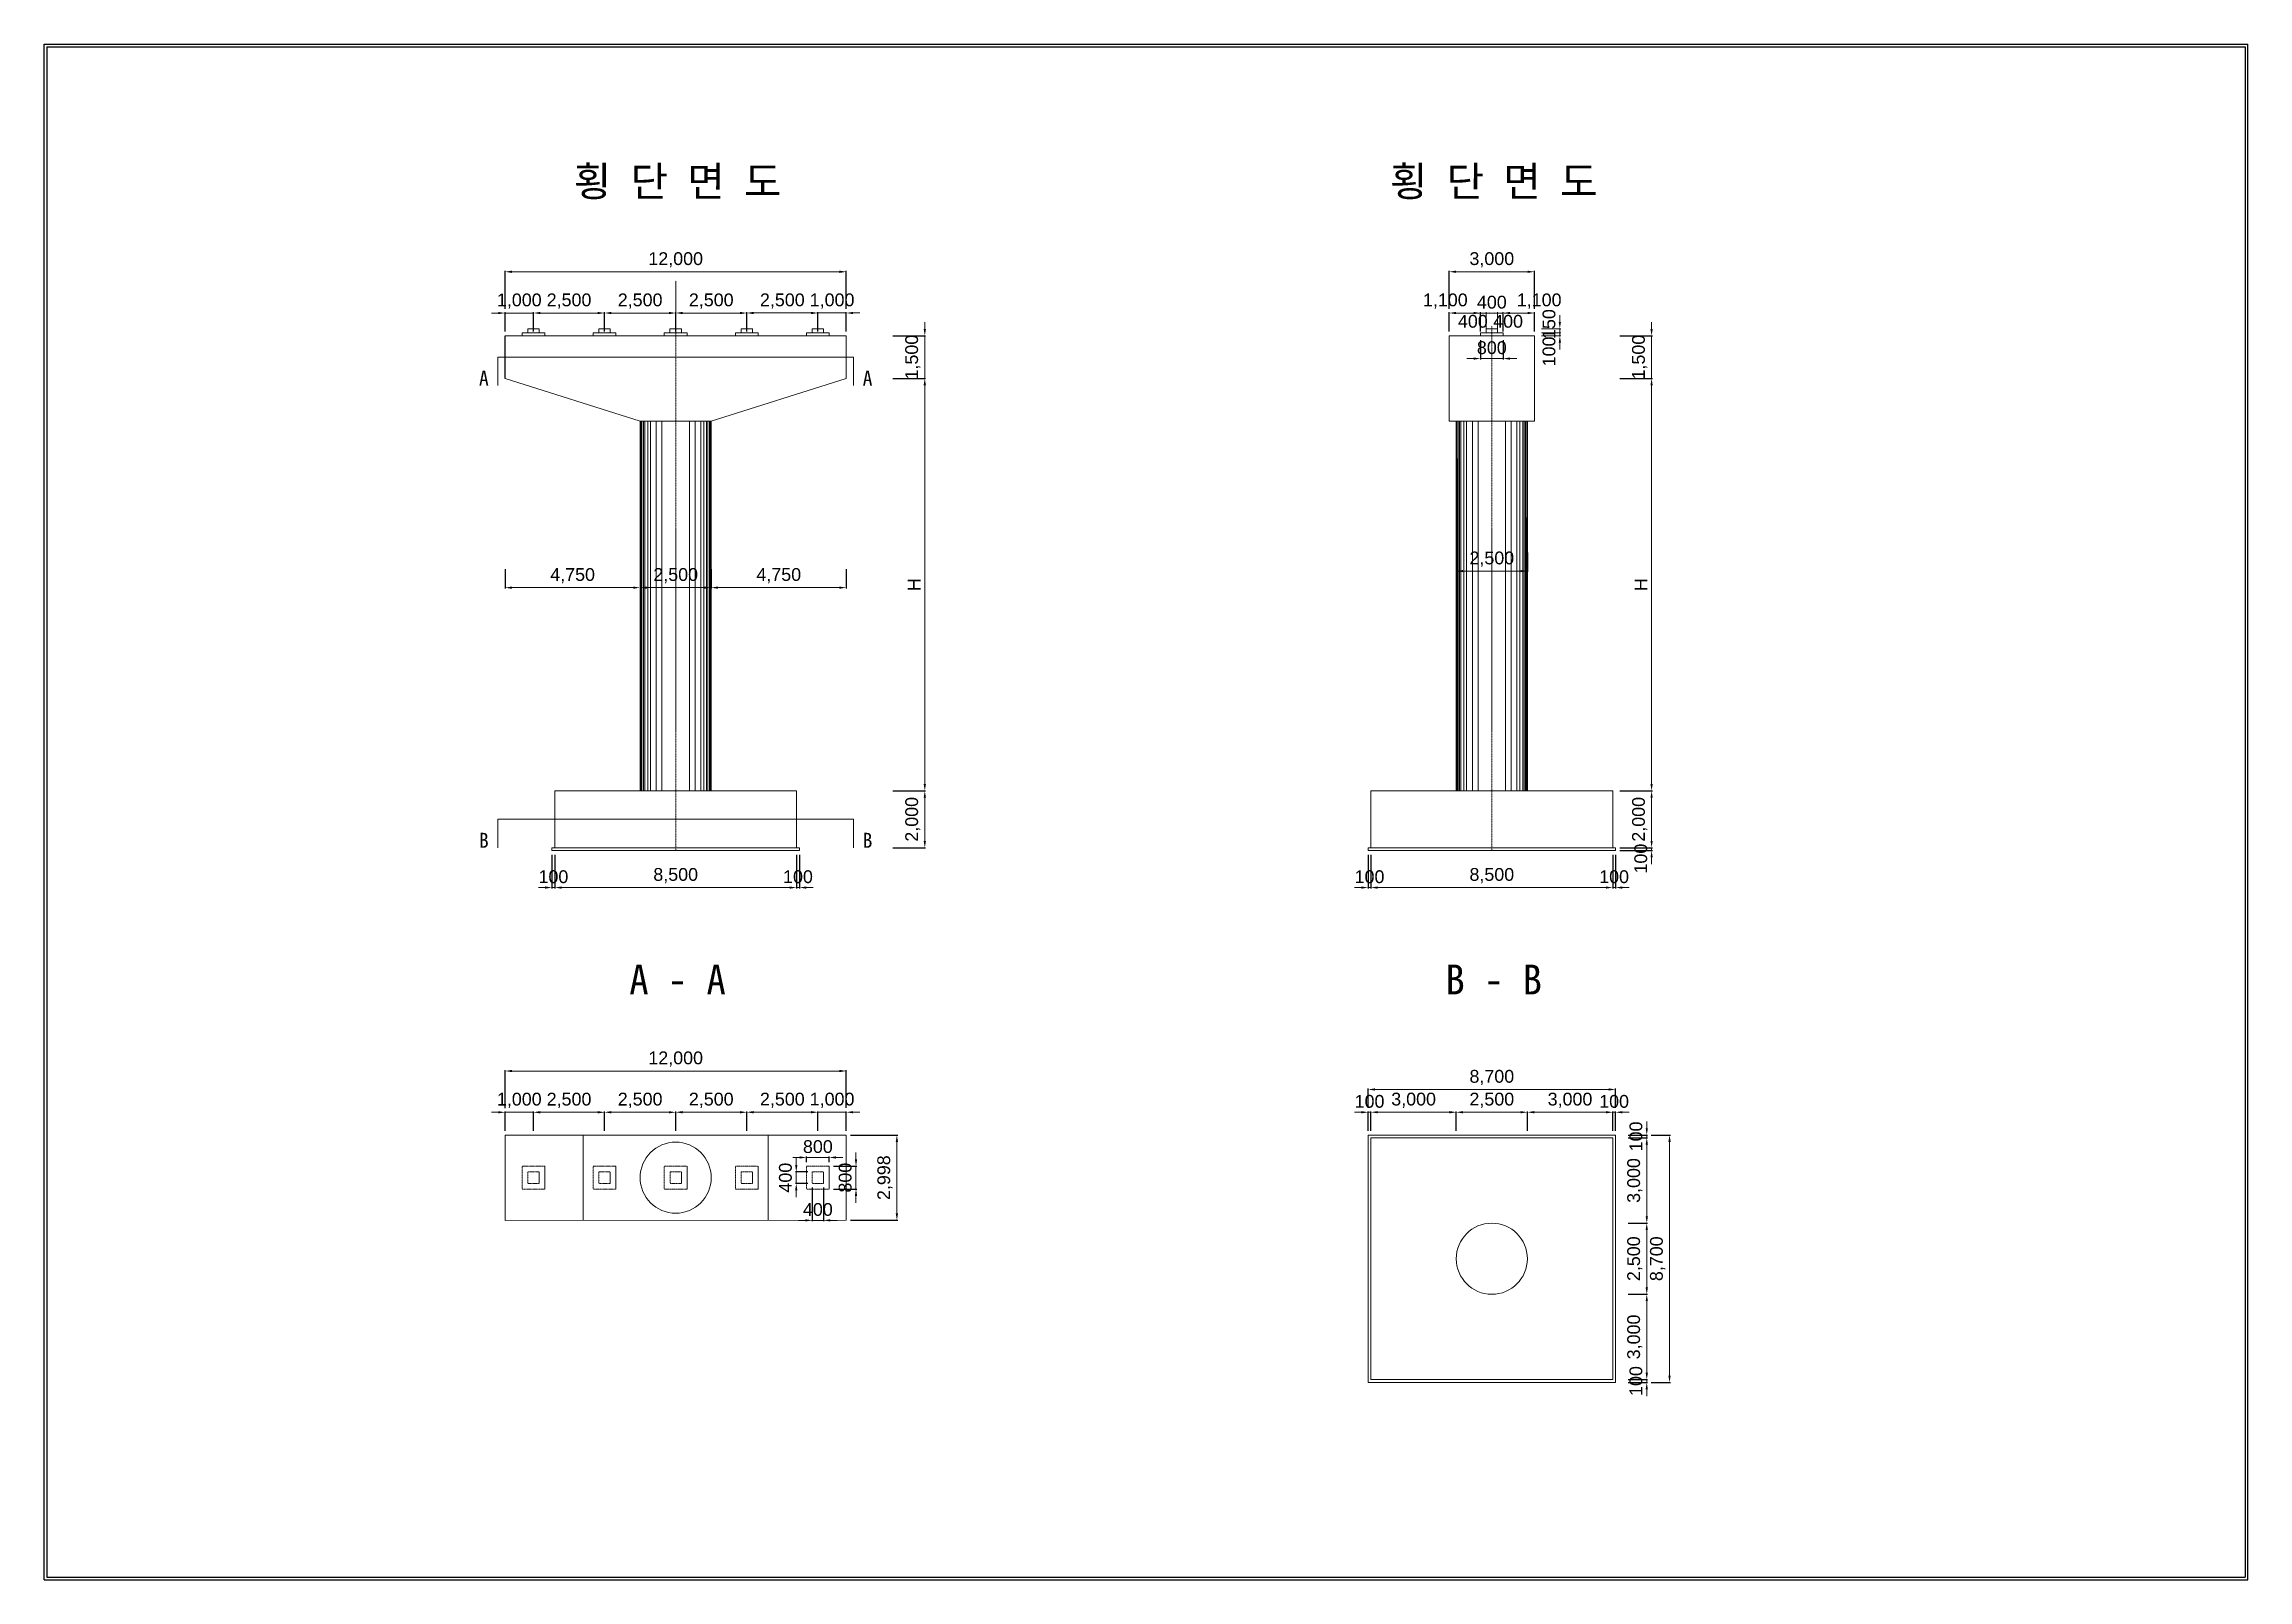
# Model space of a CAD drawing. Header units: metres. Extents: x 203254 to 280754, y 162515 to 216515.
import ezdxf
from ezdxf.enums import TextEntityAlignment as Align

# ---------------------------------------------------------------- set-up
doc = ezdxf.new("R2010")
doc.units = ezdxf.units.M
doc.header["$MEASUREMENT"] = 0
doc.linetypes.add('DGN Style 3', pattern=[0.059074, 0.042196, -0.016878])
doc.layers.get('Defpoints').update_dxf_attribs({"lineweight": 0})
for name, color, linetype, lineweight in [('A-DIM01', 1, 'Continuous', 0), ('Adojoint Line', 1, 'Continuous', 0), ('Concrete', 4, 'Continuous', 0), ('Shoe', 5, 'Continuous', 0), ('Text', 3, 'Continuous', 0)]:
    doc.layers.add(name, color=color, linetype=linetype, lineweight=lineweight)
doc.styles.get("Standard").update_dxf_attribs({"font": '', "height": 5})
doc.styles.add('Style-ENGINEERING', font='ENGINEERING.shx')
doc.styles.add('style2', font='arial.ttf')
doc.styles.add('돋움', font='')
doc.styles.get('STANDARD').set_extended_font_data('GulimChe')
doc.styles.get('돋움').set_extended_font_data('Dotum')
doc.dimstyles.new('DIM01', dxfattribs={"dimtxt": 3.5, "dimasz": 0.8, "dimexe": 2, "dimexo": 10, "dimgap": 1.25, "dimtad": 1, "dimdec": 0, "dimzin": 0, "dimtxsty": '돋움', "dimcen": 0.09, "dimclrd": 1, "dimclre": 1, "dimclrt": 256, "dimadec": 0, "dimazin": 0, "dimtfac": 0.072, "dimtdec": 0, "dimtix": 1, "dimtmove": 2, "dimatfit": 3, "dimfxl": 1, "dimtolj": 1, "dimtzin": 0, "dimlwd": -1, "dimarcsym": 0})
doc.dimstyles.get("Standard").update_dxf_attribs({"dimtxt": 5, "dimasz": 0.18, "dimexe": 0.18, "dimexo": 0.0625, "dimgap": 0.09, "dimtad": 0, "dimtih": 1, "dimtoh": 1, "dimdec": 4, "dimzin": 0, "dimdsep": 46, "dimtxsty": 'STANDARD', "dimcen": 0.09, "dimadec": 0, "dimazin": 0, "dimtfac": 1, "dimtdec": 4, "dimtofl": 0, "dimtmove": 0, "dimatfit": 3, "dimfxl": 1, "dimtolj": 1, "dimtzin": 0, "dimarcsym": 0})

msp = doc.modelspace()

# ---------------------------------------------------------------- texts
at = {"layer": 'A-DIM01', "color": 7, "char_height": 450, "attachment_point": 5, "style": 'style2'}
for insert in [(253497.191655, 206765.489395), (254164.828794, 207438.410292), (254736.789515, 206765.489395)]:
    msp.add_mtext('\\A1;400', dxfattribs=dict(at, insert=insert))
at = {"layer": 'A-DIM01', "color": 7, "char_height": 450, "attachment_point": 5, "rotation": 90, "style": 'style2'}
for s, insert in [('\\A1;150', (256177.061116, 206670.89404)), ('\\A1;100', (256177.061116, 205708.537998))]:
    msp.add_mtext(s, dxfattribs=dict(at, insert=insert))
at = {"layer": 'Adojoint Line'}
for s, rotation, p in [('A', 359.939213, (218718.668553, 204508.020237)), ('A', 0.060787, (232212.385312, 204508.021718)), ('B', 359.939213, (218718.668553, 188258.020237)), ('B', 0.060787, (232212.385312, 188258.021718))]:
    msp.add_text(s, height=525, rotation=rotation, dxfattribs=at).set_placement(p, align=Align.CENTER)
at = {"layer": 'Text'}
for s, p in [('횡 단 면 도', (225530.453757, 211163.342134)), ('횡 단 면 도', (254230.453757, 211163.342134)), ('A - A', (225530.453757, 183100.899025)), ('B - B', (254230.453757, 183100.899025))]:
    msp.add_text(s, height=1050, rotation=359.939213, dxfattribs=at).set_placement(p, align=Align.CENTER)

# ---------------------------------------------------------------- blocks, each defined once
blk = doc.blocks.new('TerminatorOpen_0.5')
at = {"color": 0, "linetype": 'ByBlock', "lineweight": -2}
for q in [(-1, 0.25), (-1, 0), (-1, -0.25)]:
    blk.add_line((0, 0), q, dxfattribs=at)
blk = doc.blocks.new('*D126')
at = {"layer": 'Concrete', "color": 0, "linetype": 'Continuous', "lineweight": -2}
blk.add_line((219464.828794, 204758.524311), (219464.828794, 206257.524311), dxfattribs=at)
at = {"layer": 'Defpoints', "color": 0, "linetype": 'Continuous'}
for p in [(219464.828794, 206258.024311), (219464.828794, 206258.024311), (219464.828794, 204758.024311)]:
    blk.add_point(p, dxfattribs=at)
at = {"layer": 'Concrete', "color": 0, "linetype": 'Continuous', "lineweight": -2, "xscale": 0.5, "yscale": 0.5, "zscale": 0.5}
for p, rotation in [((219464.828794, 206258.024311), 90), ((219464.828794, 204758.024311), 270)]:
    blk.add_blockref('TerminatorOpen_0.5', p, dxfattribs=dict(at, rotation=rotation))
at = {"layer": 'Concrete', "color": 0, "linetype": 'Continuous', "lineweight": 0, "insert": (219464.32681, 205508.024311), "char_height": 0.5, "attachment_point": 5, "rotation": 90, "style": 'Style-ENGINEERING'}
blk.add_mtext('1500', dxfattribs=at)
blk = doc.blocks.new('*D128')
at = {"layer": 'A-DIM01', "color": 1}
for p, q in [((219224.953794, 207058.152448), (218984.953794, 207058.152448)), ((220464.953794, 207058.152448), (219464.953794, 207058.152448)), ((220704.953794, 207058.152448), (220944.953794, 207058.152448))]:
    blk.add_line(p, q, dxfattribs=at)
at = {"layer": 'A-DIM01', "color": 1, "lineweight": -2}
for p, q in [((219464.953794, 206407.524311), (219464.953794, 207088.152448)), ((220464.953794, 206408.024311), (220464.953794, 207088.152448))]:
    blk.add_line(p, q, dxfattribs=at)
at = {"layer": 'A-DIM01', "color": 1}
for points in [[(219224.953794, 207098.152448), (219224.953794, 207018.152448), (219464.953794, 207058.152448)], [(220704.953794, 207098.152448), (220704.953794, 207018.152448), (220464.953794, 207058.152448)]]:
    blk.add_solid(points, dxfattribs=at)
at = {"layer": 'Defpoints', "color": 0}
for p in [(219464.953794, 207058.152448), (219464.953794, 206257.524311), (220464.953794, 206258.024311)]:
    blk.add_point(p, dxfattribs=at)
at = {"layer": 'A-DIM01', "color": 7, "insert": (219964.953794, 207478.582188), "char_height": 450, "attachment_point": 5, "style": 'style2'}
blk.add_mtext('\\A1;1,000', dxfattribs=at)
blk = doc.blocks.new('*D130')
at = {"layer": 'A-DIM01', "color": 1, "lineweight": -2}
for p, q in [((219465.078794, 207208.152448), (219465.078794, 208538.908721)), ((231464.828794, 207209.756614), (231464.828794, 208538.908721))]:
    blk.add_line(p, q, dxfattribs=at)
at = {"layer": 'A-DIM01', "color": 1}
blk.add_line((231224.828794, 208508.908721), (219705.078794, 208508.908721), dxfattribs=at)
for points in [[(219705.078794, 208548.908721), (219705.078794, 208468.908721), (219465.078794, 208508.908721)], [(231224.828794, 208548.908721), (231224.828794, 208468.908721), (231464.828794, 208508.908721)]]:
    blk.add_solid(points, dxfattribs=at)
at = {"layer": 'Defpoints', "color": 0}
for p in [(219465.078794, 208508.908721), (219465.078794, 207058.152448), (231464.828794, 207059.756614)]:
    blk.add_point(p, dxfattribs=at)
at = {"layer": 'A-DIM01', "color": 7, "insert": (225464.953794, 208929.338462), "char_height": 450, "attachment_point": 5, "style": 'style2'}
blk.add_mtext('\\A1;12,000', dxfattribs=at)
blk = doc.blocks.new('*D132')
at = {"layer": 'A-DIM01', "color": 1, "lineweight": -2}
for p, q in [((220464.953794, 206408.024311), (220464.953794, 207088.652448)), ((222964.953794, 206408.524311), (222964.953794, 207088.652448))]:
    blk.add_line(p, q, dxfattribs=at)
at = {"layer": 'A-DIM01', "color": 1}
blk.add_line((222724.953794, 207058.652448), (220704.953794, 207058.652448), dxfattribs=at)
for points in [[(220704.953794, 207098.652448), (220704.953794, 207018.652448), (220464.953794, 207058.652448)], [(222724.953794, 207098.652448), (222724.953794, 207018.652448), (222964.953794, 207058.652448)]]:
    blk.add_solid(points, dxfattribs=at)
at = {"layer": 'Defpoints', "color": 0}
for p in [(220464.953794, 207058.652448), (220464.953794, 206258.024311), (222964.953794, 206258.524311)]:
    blk.add_point(p, dxfattribs=at)
at = {"layer": 'A-DIM01', "color": 7, "insert": (221714.953794, 207479.082188), "char_height": 450, "attachment_point": 5, "style": 'style2'}
blk.add_mtext('\\A1;2,500', dxfattribs=at)
blk = doc.blocks.new('*D134')
at = {"layer": 'A-DIM01', "color": 1, "lineweight": -2}
for p, q in [((222964.953794, 206408.524311), (222964.953794, 207089.152448)), ((225464.953794, 206409.024311), (225464.953794, 207089.152448))]:
    blk.add_line(p, q, dxfattribs=at)
at = {"layer": 'A-DIM01', "color": 1}
blk.add_line((225224.953794, 207059.152448), (223204.953794, 207059.152448), dxfattribs=at)
for points in [[(223204.953794, 207099.152448), (223204.953794, 207019.152448), (222964.953794, 207059.152448)], [(225224.953794, 207099.152448), (225224.953794, 207019.152448), (225464.953794, 207059.152448)]]:
    blk.add_solid(points, dxfattribs=at)
at = {"layer": 'Defpoints', "color": 0}
for p in [(222964.953794, 207059.152448), (222964.953794, 206258.524311), (225464.953794, 206259.024311)]:
    blk.add_point(p, dxfattribs=at)
at = {"layer": 'A-DIM01', "color": 7, "insert": (224214.953794, 207479.582188), "char_height": 450, "attachment_point": 5, "style": 'style2'}
blk.add_mtext('\\A1;2,500', dxfattribs=at)
blk = doc.blocks.new('*D136')
at = {"layer": 'A-DIM01', "color": 1, "lineweight": -2}
for p, q in [((225464.953794, 206409.024311), (225464.953794, 207089.652448)), ((227964.953794, 206409.524311), (227964.953794, 207089.652448))]:
    blk.add_line(p, q, dxfattribs=at)
at = {"layer": 'A-DIM01', "color": 1}
blk.add_line((227724.953794, 207059.652448), (225704.953794, 207059.652448), dxfattribs=at)
for points in [[(225704.953794, 207099.652448), (225704.953794, 207019.652448), (225464.953794, 207059.652448)], [(227724.953794, 207099.652448), (227724.953794, 207019.652448), (227964.953794, 207059.652448)]]:
    blk.add_solid(points, dxfattribs=at)
at = {"layer": 'Defpoints', "color": 0}
for p in [(225464.953794, 207059.652448), (225464.953794, 206259.024311), (227964.953794, 206259.524311)]:
    blk.add_point(p, dxfattribs=at)
at = {"layer": 'A-DIM01', "color": 7, "insert": (226714.953794, 207480.082188), "char_height": 450, "attachment_point": 5, "style": 'style2'}
blk.add_mtext('\\A1;2,500', dxfattribs=at)
blk = doc.blocks.new('*D138')
at = {"layer": 'A-DIM01', "color": 1, "lineweight": -2}
for p, q in [((227964.953794, 206409.524311), (227964.953794, 207090.152448)), ((230464.953794, 206410.024311), (230464.953794, 207090.152448))]:
    blk.add_line(p, q, dxfattribs=at)
at = {"layer": 'A-DIM01', "color": 1}
blk.add_line((230224.953794, 207060.152448), (228204.953794, 207060.152448), dxfattribs=at)
for points in [[(228204.953794, 207100.152448), (228204.953794, 207020.152448), (227964.953794, 207060.152448)], [(230224.953794, 207100.152448), (230224.953794, 207020.152448), (230464.953794, 207060.152448)]]:
    blk.add_solid(points, dxfattribs=at)
at = {"layer": 'Defpoints', "color": 0}
for p in [(227964.953794, 207060.152448), (227964.953794, 206259.524311), (230464.953794, 206260.024311)]:
    blk.add_point(p, dxfattribs=at)
at = {"layer": 'A-DIM01', "color": 7, "insert": (229214.953794, 207480.582188), "char_height": 450, "attachment_point": 5, "style": 'style2'}
blk.add_mtext('\\A1;2,500', dxfattribs=at)
blk = doc.blocks.new('*D140')
at = {"layer": 'A-DIM01', "color": 1}
for p, q in [((230224.953794, 207060.652448), (229984.953794, 207060.652448)), ((231464.953794, 207060.652448), (230464.953794, 207060.652448)), ((231704.953794, 207060.652448), (231944.953794, 207060.652448))]:
    blk.add_line(p, q, dxfattribs=at)
at = {"layer": 'A-DIM01', "color": 1, "lineweight": -2}
for p, q in [((230464.953794, 206410.024311), (230464.953794, 207090.652448)), ((231464.953794, 206410.524311), (231464.953794, 207090.652448))]:
    blk.add_line(p, q, dxfattribs=at)
at = {"layer": 'A-DIM01', "color": 1}
for points in [[(230224.953794, 207100.652448), (230224.953794, 207020.652448), (230464.953794, 207060.652448)], [(231704.953794, 207100.652448), (231704.953794, 207020.652448), (231464.953794, 207060.652448)]]:
    blk.add_solid(points, dxfattribs=at)
at = {"layer": 'Defpoints', "color": 0}
for p in [(230464.953794, 207060.652448), (230464.953794, 206260.024311), (231464.953794, 206260.524311)]:
    blk.add_point(p, dxfattribs=at)
at = {"layer": 'A-DIM01', "color": 7, "insert": (230964.953794, 207481.082188), "char_height": 450, "attachment_point": 5, "style": 'style2'}
blk.add_mtext('\\A1;1,000', dxfattribs=at)
blk = doc.blocks.new('*D142')
at = {"layer": 'A-DIM01', "color": 1, "lineweight": -2}
for p, q in [((233106.146092, 206258.024311), (234254.541043, 206258.024311)), ((233106.146092, 204758.024311), (234254.541043, 204758.024311))]:
    blk.add_line(p, q, dxfattribs=at)
at = {"layer": 'A-DIM01', "color": 1}
for p, q in [((234224.541043, 206498.024311), (234224.541043, 206738.024311)), ((234224.541043, 204758.024311), (234224.541043, 206258.024311)), ((234224.541043, 204518.024311), (234224.541043, 204278.024311))]:
    blk.add_line(p, q, dxfattribs=at)
for points in [[(234184.541043, 206498.024311), (234264.541043, 206498.024311), (234224.541043, 206258.024311)], [(234184.541043, 204518.024311), (234264.541043, 204518.024311), (234224.541043, 204758.024311)]]:
    blk.add_solid(points, dxfattribs=at)
at = {"layer": 'Defpoints', "color": 0}
for p in [(232956.146092, 206258.024311), (234224.541043, 206258.024311), (232956.146092, 204758.024311)]:
    blk.add_point(p, dxfattribs=at)
at = {"layer": 'A-DIM01', "color": 7, "insert": (233804.111302, 205508.024311), "char_height": 450, "attachment_point": 5, "rotation": 90, "style": 'style2'}
blk.add_mtext('\\A1;1,500', dxfattribs=at)
blk = doc.blocks.new('*D144')
at = {"layer": 'A-DIM01', "color": 1, "lineweight": -2}
for p, q in [((219464.828794, 198052.95987), (219464.828794, 197372.831733)), ((224214.828794, 198053.45987), (224214.828794, 197372.831733))]:
    blk.add_line(p, q, dxfattribs=at)
at = {"layer": 'A-DIM01', "color": 1}
blk.add_line((219704.828794, 197402.831733), (223974.828794, 197402.831733), dxfattribs=at)
for points in [[(219704.828794, 197442.831733), (219704.828794, 197362.831733), (219464.828794, 197402.831733)], [(223974.828794, 197442.831733), (223974.828794, 197362.831733), (224214.828794, 197402.831733)]]:
    blk.add_solid(points, dxfattribs=at)
at = {"layer": 'Defpoints', "color": 0}
for p in [(219464.828794, 198202.95987), (224214.828794, 198203.45987), (224214.828794, 197402.831733)]:
    blk.add_point(p, dxfattribs=at)
at = {"layer": 'A-DIM01', "color": 7, "insert": (221839.828794, 197823.261474), "char_height": 450, "attachment_point": 5, "style": 'style2'}
blk.add_mtext('\\A1;4,750', dxfattribs=at)
blk = doc.blocks.new('*D146')
at = {"layer": 'A-DIM01', "color": 1, "lineweight": -2}
for p, q in [((224214.828794, 198053.45987), (224214.828794, 197373.331733)), ((226714.828794, 198053.95987), (226714.828794, 197373.331733))]:
    blk.add_line(p, q, dxfattribs=at)
at = {"layer": 'A-DIM01', "color": 1}
blk.add_line((224454.828794, 197403.331733), (226474.828794, 197403.331733), dxfattribs=at)
for points in [[(224454.828794, 197443.331733), (224454.828794, 197363.331733), (224214.828794, 197403.331733)], [(226474.828794, 197443.331733), (226474.828794, 197363.331733), (226714.828794, 197403.331733)]]:
    blk.add_solid(points, dxfattribs=at)
at = {"layer": 'Defpoints', "color": 0}
for p in [(224214.828794, 198203.45987), (226714.828794, 198203.95987), (226714.828794, 197403.331733)]:
    blk.add_point(p, dxfattribs=at)
at = {"layer": 'A-DIM01', "color": 7, "insert": (225464.828794, 197823.761474), "char_height": 450, "attachment_point": 5, "style": 'style2'}
blk.add_mtext('\\A1;2,500', dxfattribs=at)
blk = doc.blocks.new('*D148')
at = {"layer": 'A-DIM01', "color": 1, "lineweight": -2}
for p, q in [((226714.828794, 198053.95987), (226714.828794, 197373.831733)), ((231464.828794, 198054.45987), (231464.828794, 197373.831733))]:
    blk.add_line(p, q, dxfattribs=at)
at = {"layer": 'A-DIM01', "color": 1}
blk.add_line((226954.828794, 197403.831733), (231224.828794, 197403.831733), dxfattribs=at)
for points in [[(226954.828794, 197443.831733), (226954.828794, 197363.831733), (226714.828794, 197403.831733)], [(231224.828794, 197443.831733), (231224.828794, 197363.831733), (231464.828794, 197403.831733)]]:
    blk.add_solid(points, dxfattribs=at)
at = {"layer": 'Defpoints', "color": 0}
for p in [(226714.828794, 198203.95987), (231464.828794, 198204.45987), (231464.828794, 197403.831733)]:
    blk.add_point(p, dxfattribs=at)
at = {"layer": 'A-DIM01', "color": 7, "insert": (229089.828794, 197824.261474), "char_height": 450, "attachment_point": 5, "style": 'style2'}
blk.add_mtext('\\A1;4,750', dxfattribs=at)
blk = doc.blocks.new('*D150')
at = {"layer": 'A-DIM01', "color": 1, "lineweight": -2}
for p, q in [((233574.412906, 204758.024311), (234255.041043, 204758.024311)), ((233106.146092, 190258.024311), (234255.041043, 190258.024311))]:
    blk.add_line(p, q, dxfattribs=at)
at = {"layer": 'A-DIM01', "color": 1}
blk.add_line((234225.041043, 190498.024311), (234225.041043, 204518.024311), dxfattribs=at)
for points in [[(234185.041043, 204518.024311), (234265.041043, 204518.024311), (234225.041043, 204758.024311)], [(234185.041043, 190498.024311), (234265.041043, 190498.024311), (234225.041043, 190258.024311)]]:
    blk.add_solid(points, dxfattribs=at)
at = {"layer": 'Defpoints', "color": 0}
for p in [(233424.412906, 204758.024311), (234225.041043, 204758.024311), (232956.146092, 190258.024311)]:
    blk.add_point(p, dxfattribs=at)
at = {"layer": 'A-DIM01', "color": 7, "insert": (233850.041043, 197508.024311), "char_height": 450, "attachment_point": 5, "rotation": 90, "style": 'style2'}
blk.add_mtext('\\A1;H', dxfattribs=at)
blk = doc.blocks.new('*D152')
at = {"layer": 'A-DIM01', "color": 1, "lineweight": -2}
for p, q in [((233106.146092, 190258.024311), (234255.541043, 190258.024311)), ((233106.146092, 188258.024311), (234255.541043, 188258.024311))]:
    blk.add_line(p, q, dxfattribs=at)
at = {"layer": 'A-DIM01', "color": 1}
blk.add_line((234225.541043, 188498.024311), (234225.541043, 190018.024311), dxfattribs=at)
for points in [[(234185.541043, 190018.024311), (234265.541043, 190018.024311), (234225.541043, 190258.024311)], [(234185.541043, 188498.024311), (234265.541043, 188498.024311), (234225.541043, 188258.024311)]]:
    blk.add_solid(points, dxfattribs=at)
at = {"layer": 'Defpoints', "color": 0}
for p in [(232956.146092, 190258.024311), (234225.541043, 190258.024311), (232956.146092, 188258.024311)]:
    blk.add_point(p, dxfattribs=at)
at = {"layer": 'A-DIM01', "color": 7, "insert": (233805.111302, 189258.024311), "char_height": 450, "attachment_point": 5, "rotation": 90, "style": 'style2'}
blk.add_mtext('\\A1;2,000', dxfattribs=at)
blk = doc.blocks.new('*D154')
at = {"layer": 'A-DIM01', "color": 1, "lineweight": -2}
for p, q in [((221114.828794, 188008.024311), (221114.828794, 186827.768037)), ((221214.828794, 188008.024311), (221214.828794, 186827.768037))]:
    blk.add_line(p, q, dxfattribs=at)
at = {"layer": 'A-DIM01', "color": 1}
for p, q in [((220874.828794, 186857.768037), (220634.828794, 186857.768037)), ((221114.828794, 186857.768037), (221214.828794, 186857.768037)), ((221454.828794, 186857.768037), (221694.828794, 186857.768037))]:
    blk.add_line(p, q, dxfattribs=at)
for points in [[(220874.828794, 186897.768037), (220874.828794, 186817.768037), (221114.828794, 186857.768037)], [(221454.828794, 186897.768037), (221454.828794, 186817.768037), (221214.828794, 186857.768037)]]:
    blk.add_solid(points, dxfattribs=at)
at = {"layer": 'Defpoints', "color": 0}
for p in [(221114.828794, 188158.024311), (221214.828794, 188158.024311), (221214.828794, 186857.768037)]:
    blk.add_point(p, dxfattribs=at)
at = {"layer": 'A-DIM01', "color": 7, "insert": (221164.828794, 187237.525882), "char_height": 450, "attachment_point": 5, "style": 'style2'}
blk.add_mtext('\\A1;100', dxfattribs=at)
blk = doc.blocks.new('*D156')
at = {"layer": 'A-DIM01', "color": 1, "lineweight": -2}
for p, q in [((229714.828794, 188008.024311), (229714.828794, 186827.768037)), ((229814.828794, 188008.024311), (229814.828794, 186827.768037))]:
    blk.add_line(p, q, dxfattribs=at)
at = {"layer": 'A-DIM01', "color": 1}
for p, q in [((229474.828794, 186857.768037), (229234.828794, 186857.768037)), ((229714.828794, 186857.768037), (229814.828794, 186857.768037)), ((230054.828794, 186857.768037), (230294.828794, 186857.768037))]:
    blk.add_line(p, q, dxfattribs=at)
for points in [[(229474.828794, 186897.768037), (229474.828794, 186817.768037), (229714.828794, 186857.768037)], [(230054.828794, 186897.768037), (230054.828794, 186817.768037), (229814.828794, 186857.768037)]]:
    blk.add_solid(points, dxfattribs=at)
at = {"layer": 'Defpoints', "color": 0}
for p in [(229714.828794, 188158.024311), (229814.828794, 188158.024311), (229814.828794, 186857.768037)]:
    blk.add_point(p, dxfattribs=at)
at = {"layer": 'A-DIM01', "color": 7, "insert": (229764.828794, 187237.525882), "char_height": 450, "attachment_point": 5, "style": 'style2'}
blk.add_mtext('\\A1;100', dxfattribs=at)
blk = doc.blocks.new('*D158')
at = {"layer": 'A-DIM01', "color": 1, "lineweight": -2}
for p, q in [((221214.828794, 188008.024311), (221214.828794, 186827.768037)), ((229714.828794, 188008.024311), (229714.828794, 186827.768037))]:
    blk.add_line(p, q, dxfattribs=at)
at = {"layer": 'A-DIM01', "color": 1}
blk.add_line((221454.828794, 186857.768037), (229474.828794, 186857.768037), dxfattribs=at)
for points in [[(221454.828794, 186897.768037), (221454.828794, 186817.768037), (221214.828794, 186857.768037)], [(229474.828794, 186897.768037), (229474.828794, 186817.768037), (229714.828794, 186857.768037)]]:
    blk.add_solid(points, dxfattribs=at)
at = {"layer": 'Defpoints', "color": 0}
for p in [(221214.828794, 188158.024311), (229714.828794, 188158.024311), (229714.828794, 186857.768037)]:
    blk.add_point(p, dxfattribs=at)
at = {"layer": 'A-DIM01', "color": 7, "insert": (225464.828794, 187278.197778), "char_height": 450, "attachment_point": 5, "style": 'style2'}
blk.add_mtext('\\A1;8,500', dxfattribs=at)
blk = doc.blocks.new('*D160')
at = {"layer": 'A-DIM01', "color": 1, "lineweight": -2}
for p, q in [((252664.828794, 206408.024311), (252664.828794, 207088.652448)), ((253764.828794, 206408.024311), (253764.828794, 207088.652448))]:
    blk.add_line(p, q, dxfattribs=at)
at = {"layer": 'A-DIM01', "color": 1}
blk.add_line((253524.828794, 207058.652448), (252904.828794, 207058.652448), dxfattribs=at)
for points in [[(252904.828794, 207098.652448), (252904.828794, 207018.652448), (252664.828794, 207058.652448)], [(253524.828794, 207098.652448), (253524.828794, 207018.652448), (253764.828794, 207058.652448)]]:
    blk.add_solid(points, dxfattribs=at)
at = {"layer": 'Defpoints', "color": 0}
for p in [(252664.828794, 207058.652448), (252664.828794, 206258.024311), (253764.828794, 206258.024311)]:
    blk.add_point(p, dxfattribs=at)
at = {"layer": 'A-DIM01', "color": 7, "insert": (252529.920258, 207479.082188), "char_height": 450, "attachment_point": 5, "style": 'style2'}
blk.add_mtext('\\A1;1,100', dxfattribs=at)
blk = doc.blocks.new('*D162')
at = {"layer": 'A-DIM01', "color": 1, "lineweight": -2}
for p, q in [((252664.953794, 207208.652448), (252664.953794, 208539.408721)), ((255664.828794, 207210.256614), (255664.828794, 208539.408721))]:
    blk.add_line(p, q, dxfattribs=at)
at = {"layer": 'A-DIM01', "color": 1}
blk.add_line((255424.828794, 208509.408721), (252904.953794, 208509.408721), dxfattribs=at)
for points in [[(252904.953794, 208549.408721), (252904.953794, 208469.408721), (252664.953794, 208509.408721)], [(255424.828794, 208549.408721), (255424.828794, 208469.408721), (255664.828794, 208509.408721)]]:
    blk.add_solid(points, dxfattribs=at)
at = {"layer": 'Defpoints', "color": 0}
for p in [(252664.953794, 208509.408721), (252664.953794, 207058.652448), (255664.828794, 207060.256614)]:
    blk.add_point(p, dxfattribs=at)
at = {"layer": 'A-DIM01', "color": 7, "insert": (254164.891294, 208929.838462), "char_height": 450, "attachment_point": 5, "style": 'style2'}
blk.add_mtext('\\A1;3,000', dxfattribs=at)
blk = doc.blocks.new('*D164')
at = {"layer": 'A-DIM01', "color": 1}
for p, q in [((253524.828794, 205457.896174), (253284.828794, 205457.896174)), ((253764.828794, 205457.896174), (254564.828794, 205457.896174)), ((254804.828794, 205457.896174), (255044.828794, 205457.896174))]:
    blk.add_line(p, q, dxfattribs=at)
at = {"layer": 'A-DIM01', "color": 1, "lineweight": -2}
for p, q in [((253764.828794, 206108.024311), (253764.828794, 205427.896174)), ((254564.828794, 206108.024311), (254564.828794, 205427.896174))]:
    blk.add_line(p, q, dxfattribs=at)
at = {"layer": 'A-DIM01', "color": 1}
for points in [[(253524.828794, 205497.896174), (253524.828794, 205417.896174), (253764.828794, 205457.896174)], [(254804.828794, 205497.896174), (254804.828794, 205417.896174), (254564.828794, 205457.896174)]]:
    blk.add_solid(points, dxfattribs=at)
at = {"layer": 'Defpoints', "color": 0}
for p in [(253764.828794, 206258.024311), (254564.828794, 206258.024311), (254564.828794, 205457.896174)]:
    blk.add_point(p, dxfattribs=at)
at = {"layer": 'A-DIM01', "color": 7, "insert": (254164.828794, 205837.654019), "char_height": 450, "attachment_point": 5, "style": 'style2'}
blk.add_mtext('\\A1;800', dxfattribs=at)
blk = doc.blocks.new('*D166')
at = {"layer": 'A-DIM01', "color": 1, "lineweight": -2}
for p, q in [((254564.828794, 206408.024311), (254564.828794, 207088.652448)), ((255664.828794, 206408.024311), (255664.828794, 207088.652448))]:
    blk.add_line(p, q, dxfattribs=at)
at = {"layer": 'A-DIM01', "color": 1}
blk.add_line((255424.828794, 207058.652448), (254804.828794, 207058.652448), dxfattribs=at)
for points in [[(254804.828794, 207098.652448), (254804.828794, 207018.652448), (254564.828794, 207058.652448)], [(255424.828794, 207098.652448), (255424.828794, 207018.652448), (255664.828794, 207058.652448)]]:
    blk.add_solid(points, dxfattribs=at)
at = {"layer": 'Defpoints', "color": 0}
for p in [(254564.828794, 207058.652448), (254564.828794, 206258.024311), (255664.828794, 206258.024311)]:
    blk.add_point(p, dxfattribs=at)
at = {"layer": 'A-DIM01', "color": 7, "insert": (255829.920258, 207479.082188), "char_height": 450, "attachment_point": 5, "style": 'style2'}
blk.add_mtext('\\A1;1,100', dxfattribs=at)
blk = doc.blocks.new('*D168')
at = {"layer": 'A-DIM01', "color": 1, "lineweight": -2}
for p, q in [((252914.828794, 198635.541399), (252914.828794, 197955.413262)), ((255414.828794, 198635.541399), (255414.828794, 197955.413262))]:
    blk.add_line(p, q, dxfattribs=at)
at = {"layer": 'A-DIM01', "color": 1}
blk.add_line((253154.828794, 197985.413262), (255174.828794, 197985.413262), dxfattribs=at)
for points in [[(253154.828794, 198025.413262), (253154.828794, 197945.413262), (252914.828794, 197985.413262)], [(255174.828794, 198025.413262), (255174.828794, 197945.413262), (255414.828794, 197985.413262)]]:
    blk.add_solid(points, dxfattribs=at)
at = {"layer": 'Defpoints', "color": 0}
for p in [(252914.828794, 198785.541399), (255414.828794, 198785.541399), (255414.828794, 197985.413262)]:
    blk.add_point(p, dxfattribs=at)
at = {"layer": 'A-DIM01', "color": 7, "insert": (254164.828794, 198405.843003), "char_height": 450, "attachment_point": 5, "style": 'style2'}
blk.add_mtext('\\A1;2,500', dxfattribs=at)
blk = doc.blocks.new('*D170')
at = {"layer": 'A-DIM01', "color": 1, "lineweight": -2}
for p, q in [((258664.828794, 206258.024311), (259813.223746, 206258.024311)), ((258664.828794, 204758.024311), (259813.223746, 204758.024311))]:
    blk.add_line(p, q, dxfattribs=at)
at = {"layer": 'A-DIM01', "color": 1}
for p, q in [((259783.223746, 206498.024311), (259783.223746, 206738.024311)), ((259783.223746, 204758.024311), (259783.223746, 206258.024311)), ((259783.223746, 204518.024311), (259783.223746, 204278.024311))]:
    blk.add_line(p, q, dxfattribs=at)
for points in [[(259743.223746, 206498.024311), (259823.223746, 206498.024311), (259783.223746, 206258.024311)], [(259743.223746, 204518.024311), (259823.223746, 204518.024311), (259783.223746, 204758.024311)]]:
    blk.add_solid(points, dxfattribs=at)
at = {"layer": 'Defpoints', "color": 0}
for p in [(258514.828794, 206258.024311), (259783.223746, 206258.024311), (258514.828794, 204758.024311)]:
    blk.add_point(p, dxfattribs=at)
at = {"layer": 'A-DIM01', "color": 7, "insert": (259362.794005, 205508.024311), "char_height": 450, "attachment_point": 5, "rotation": 90, "style": 'style2'}
blk.add_mtext('\\A1;1,500', dxfattribs=at)
blk = doc.blocks.new('*D172')
at = {"layer": 'A-DIM01', "color": 1, "lineweight": -2}
for p, q in [((259133.095609, 204758.024311), (259813.723746, 204758.024311)), ((258664.828794, 190258.024311), (259813.723746, 190258.024311))]:
    blk.add_line(p, q, dxfattribs=at)
at = {"layer": 'A-DIM01', "color": 1}
blk.add_line((259783.723746, 190498.024311), (259783.723746, 204518.024311), dxfattribs=at)
for points in [[(259743.723746, 204518.024311), (259823.723746, 204518.024311), (259783.723746, 204758.024311)], [(259743.723746, 190498.024311), (259823.723746, 190498.024311), (259783.723746, 190258.024311)]]:
    blk.add_solid(points, dxfattribs=at)
at = {"layer": 'Defpoints', "color": 0}
for p in [(258983.095609, 204758.024311), (259783.723746, 204758.024311), (258514.828794, 190258.024311)]:
    blk.add_point(p, dxfattribs=at)
at = {"layer": 'A-DIM01', "color": 7, "insert": (259408.723746, 197508.024311), "char_height": 450, "attachment_point": 5, "rotation": 90, "style": 'style2'}
blk.add_mtext('\\A1;H', dxfattribs=at)
blk = doc.blocks.new('*D174')
at = {"layer": 'A-DIM01', "color": 1, "lineweight": -2}
for p, q in [((258664.828794, 190258.024311), (259814.223746, 190258.024311)), ((258664.828794, 188258.024311), (259814.223746, 188258.024311))]:
    blk.add_line(p, q, dxfattribs=at)
at = {"layer": 'A-DIM01', "color": 1}
blk.add_line((259784.223746, 188498.024311), (259784.223746, 190018.024311), dxfattribs=at)
for points in [[(259744.223746, 190018.024311), (259824.223746, 190018.024311), (259784.223746, 190258.024311)], [(259744.223746, 188498.024311), (259824.223746, 188498.024311), (259784.223746, 188258.024311)]]:
    blk.add_solid(points, dxfattribs=at)
at = {"layer": 'Defpoints', "color": 0}
for p in [(258514.828794, 190258.024311), (259784.223746, 190258.024311), (258514.828794, 188258.024311)]:
    blk.add_point(p, dxfattribs=at)
at = {"layer": 'A-DIM01', "color": 7, "insert": (259363.794005, 189258.024311), "char_height": 450, "attachment_point": 5, "rotation": 90, "style": 'style2'}
blk.add_mtext('\\A1;2,000', dxfattribs=at)
blk = doc.blocks.new('*D176')
at = {"layer": 'A-DIM01', "color": 1}
for p, q in [((259784.223746, 188498.024311), (259784.223746, 188738.024311)), ((259784.223746, 188158.024311), (259784.223746, 188258.024311)), ((259784.223746, 187918.024311), (259784.223746, 187678.024311))]:
    blk.add_line(p, q, dxfattribs=at)
at = {"layer": 'A-DIM01', "color": 1, "lineweight": -2}
for p, q in [((258664.828794, 188258.024311), (259814.223746, 188258.024311)), ((258664.828794, 188158.024311), (259814.223746, 188158.024311))]:
    blk.add_line(p, q, dxfattribs=at)
at = {"layer": 'A-DIM01', "color": 1}
for points in [[(259744.223746, 188498.024311), (259824.223746, 188498.024311), (259784.223746, 188258.024311)], [(259744.223746, 187918.024311), (259824.223746, 187918.024311), (259784.223746, 188158.024311)]]:
    blk.add_solid(points, dxfattribs=at)
at = {"layer": 'Defpoints', "color": 0}
for p in [(258514.828794, 188258.024311), (258514.828794, 188158.024311), (259784.223746, 188258.024311)]:
    blk.add_point(p, dxfattribs=at)
at = {"layer": 'A-DIM01', "color": 7, "insert": (259404.465901, 187876.121532), "char_height": 450, "attachment_point": 5, "rotation": 90, "style": 'style2'}
blk.add_mtext('\\A1;100', dxfattribs=at)
blk = doc.blocks.new('*D178')
at = {"layer": 'A-DIM01', "color": 1, "lineweight": -2}
for p, q in [((249814.828794, 188008.024311), (249814.828794, 186827.768037)), ((249914.828794, 188008.024311), (249914.828794, 186827.768037))]:
    blk.add_line(p, q, dxfattribs=at)
at = {"layer": 'A-DIM01', "color": 1}
for p, q in [((249574.828794, 186857.768037), (249334.828794, 186857.768037)), ((249814.828794, 186857.768037), (249914.828794, 186857.768037)), ((250154.828794, 186857.768037), (250394.828794, 186857.768037))]:
    blk.add_line(p, q, dxfattribs=at)
for points in [[(249574.828794, 186897.768037), (249574.828794, 186817.768037), (249814.828794, 186857.768037)], [(250154.828794, 186897.768037), (250154.828794, 186817.768037), (249914.828794, 186857.768037)]]:
    blk.add_solid(points, dxfattribs=at)
at = {"layer": 'Defpoints', "color": 0}
for p in [(249814.828794, 188158.024311), (249914.828794, 188158.024311), (249914.828794, 186857.768037)]:
    blk.add_point(p, dxfattribs=at)
at = {"layer": 'A-DIM01', "color": 7, "insert": (249864.828794, 187237.525882), "char_height": 450, "attachment_point": 5, "style": 'style2'}
blk.add_mtext('\\A1;100', dxfattribs=at)
blk = doc.blocks.new('*D180')
at = {"layer": 'A-DIM01', "color": 1, "lineweight": -2}
for p, q in [((258414.828794, 188008.024311), (258414.828794, 186827.768037)), ((258514.828794, 188008.024311), (258514.828794, 186827.768037))]:
    blk.add_line(p, q, dxfattribs=at)
at = {"layer": 'A-DIM01', "color": 1}
for p, q in [((258174.828794, 186857.768037), (257934.828794, 186857.768037)), ((258414.828794, 186857.768037), (258514.828794, 186857.768037)), ((258754.828794, 186857.768037), (258994.828794, 186857.768037))]:
    blk.add_line(p, q, dxfattribs=at)
for points in [[(258174.828794, 186897.768037), (258174.828794, 186817.768037), (258414.828794, 186857.768037)], [(258754.828794, 186897.768037), (258754.828794, 186817.768037), (258514.828794, 186857.768037)]]:
    blk.add_solid(points, dxfattribs=at)
at = {"layer": 'Defpoints', "color": 0}
for p in [(258414.828794, 188158.024311), (258514.828794, 188158.024311), (258514.828794, 186857.768037)]:
    blk.add_point(p, dxfattribs=at)
at = {"layer": 'A-DIM01', "color": 7, "insert": (258464.828794, 187237.525882), "char_height": 450, "attachment_point": 5, "style": 'style2'}
blk.add_mtext('\\A1;100', dxfattribs=at)
blk = doc.blocks.new('*D182')
at = {"layer": 'A-DIM01', "color": 1, "lineweight": -2}
for p, q in [((249914.828794, 188008.024311), (249914.828794, 186827.768037)), ((258414.828794, 188008.024311), (258414.828794, 186827.768037))]:
    blk.add_line(p, q, dxfattribs=at)
at = {"layer": 'A-DIM01', "color": 1}
blk.add_line((250154.828794, 186857.768037), (258174.828794, 186857.768037), dxfattribs=at)
for points in [[(250154.828794, 186897.768037), (250154.828794, 186817.768037), (249914.828794, 186857.768037)], [(258174.828794, 186897.768037), (258174.828794, 186817.768037), (258414.828794, 186857.768037)]]:
    blk.add_solid(points, dxfattribs=at)
at = {"layer": 'Defpoints', "color": 0}
for p in [(249914.828794, 188158.024311), (258414.828794, 188158.024311), (258414.828794, 186857.768037)]:
    blk.add_point(p, dxfattribs=at)
at = {"layer": 'A-DIM01', "color": 7, "insert": (254164.828794, 187278.197778), "char_height": 450, "attachment_point": 5, "style": 'style2'}
blk.add_mtext('\\A1;8,500', dxfattribs=at)
blk = doc.blocks.new('*D184')
at = {"layer": 'A-DIM01', "color": 1, "lineweight": -2}
for p, q in [((219465.078794, 179107.152448), (219465.078794, 180437.908721)), ((231464.828794, 179108.756614), (231464.828794, 180437.908721))]:
    blk.add_line(p, q, dxfattribs=at)
at = {"layer": 'A-DIM01', "color": 1}
blk.add_line((231224.828794, 180407.908721), (219705.078794, 180407.908721), dxfattribs=at)
for points in [[(219705.078794, 180447.908721), (219705.078794, 180367.908721), (219465.078794, 180407.908721)], [(231224.828794, 180447.908721), (231224.828794, 180367.908721), (231464.828794, 180407.908721)]]:
    blk.add_solid(points, dxfattribs=at)
at = {"layer": 'Defpoints', "color": 0}
for p in [(219465.078794, 180407.908721), (219465.078794, 178957.152448), (231464.828794, 178958.756614)]:
    blk.add_point(p, dxfattribs=at)
at = {"layer": 'A-DIM01', "color": 7, "insert": (225464.953794, 180828.338462), "char_height": 450, "attachment_point": 5, "style": 'style2'}
blk.add_mtext('\\A1;12,000', dxfattribs=at)
blk = doc.blocks.new('*D186')
at = {"layer": 'A-DIM01', "color": 1, "lineweight": -2}
for p, q in [((225464.953794, 178308.024311), (225464.953794, 178988.652448)), ((227964.953794, 178308.524311), (227964.953794, 178988.652448))]:
    blk.add_line(p, q, dxfattribs=at)
at = {"layer": 'A-DIM01', "color": 1}
blk.add_line((227724.953794, 178958.652448), (225704.953794, 178958.652448), dxfattribs=at)
for points in [[(225704.953794, 178998.652448), (225704.953794, 178918.652448), (225464.953794, 178958.652448)], [(227724.953794, 178998.652448), (227724.953794, 178918.652448), (227964.953794, 178958.652448)]]:
    blk.add_solid(points, dxfattribs=at)
at = {"layer": 'Defpoints', "color": 0}
for p in [(225464.953794, 178958.652448), (225464.953794, 178158.024311), (227964.953794, 178158.524311)]:
    blk.add_point(p, dxfattribs=at)
at = {"layer": 'A-DIM01', "color": 7, "insert": (226714.953794, 179379.082188), "char_height": 450, "attachment_point": 5, "style": 'style2'}
blk.add_mtext('\\A1;2,500', dxfattribs=at)
blk = doc.blocks.new('*D188')
at = {"layer": 'A-DIM01', "color": 1, "lineweight": -2}
for p, q in [((227964.953794, 178308.524311), (227964.953794, 178989.152448)), ((230464.953794, 178309.024311), (230464.953794, 178989.152448))]:
    blk.add_line(p, q, dxfattribs=at)
at = {"layer": 'A-DIM01', "color": 1}
blk.add_line((230224.953794, 178959.152448), (228204.953794, 178959.152448), dxfattribs=at)
for points in [[(228204.953794, 178999.152448), (228204.953794, 178919.152448), (227964.953794, 178959.152448)], [(230224.953794, 178999.152448), (230224.953794, 178919.152448), (230464.953794, 178959.152448)]]:
    blk.add_solid(points, dxfattribs=at)
at = {"layer": 'Defpoints', "color": 0}
for p in [(227964.953794, 178959.152448), (227964.953794, 178158.524311), (230464.953794, 178159.024311)]:
    blk.add_point(p, dxfattribs=at)
at = {"layer": 'A-DIM01', "color": 7, "insert": (229214.953794, 179379.582188), "char_height": 450, "attachment_point": 5, "style": 'style2'}
blk.add_mtext('\\A1;2,500', dxfattribs=at)
blk = doc.blocks.new('*D190')
at = {"layer": 'A-DIM01', "color": 1}
for p, q in [((230224.953794, 178959.652448), (229984.953794, 178959.652448)), ((231464.953794, 178959.652448), (230464.953794, 178959.652448)), ((231704.953794, 178959.652448), (231944.953794, 178959.652448))]:
    blk.add_line(p, q, dxfattribs=at)
at = {"layer": 'A-DIM01', "color": 1, "lineweight": -2}
for p, q in [((230464.953794, 178309.024311), (230464.953794, 178989.652448)), ((231464.953794, 178309.524311), (231464.953794, 178989.652448))]:
    blk.add_line(p, q, dxfattribs=at)
at = {"layer": 'A-DIM01', "color": 1}
for points in [[(230224.953794, 178999.652448), (230224.953794, 178919.652448), (230464.953794, 178959.652448)], [(231704.953794, 178999.652448), (231704.953794, 178919.652448), (231464.953794, 178959.652448)]]:
    blk.add_solid(points, dxfattribs=at)
at = {"layer": 'Defpoints', "color": 0}
for p in [(230464.953794, 178959.652448), (230464.953794, 178159.024311), (231464.953794, 178159.524311)]:
    blk.add_point(p, dxfattribs=at)
at = {"layer": 'A-DIM01', "color": 7, "insert": (230964.953794, 179380.082188), "char_height": 450, "attachment_point": 5, "style": 'style2'}
blk.add_mtext('\\A1;1,000', dxfattribs=at)
blk = doc.blocks.new('*D192')
at = {"layer": 'A-DIM01', "color": 1, "lineweight": -2}
for p, q in [((222964.953794, 178307.524311), (222964.953794, 178988.152448)), ((225464.953794, 178308.024311), (225464.953794, 178988.152448))]:
    blk.add_line(p, q, dxfattribs=at)
at = {"layer": 'A-DIM01', "color": 1}
blk.add_line((225224.953794, 178958.152448), (223204.953794, 178958.152448), dxfattribs=at)
for points in [[(223204.953794, 178998.152448), (223204.953794, 178918.152448), (222964.953794, 178958.152448)], [(225224.953794, 178998.152448), (225224.953794, 178918.152448), (225464.953794, 178958.152448)]]:
    blk.add_solid(points, dxfattribs=at)
at = {"layer": 'Defpoints', "color": 0}
for p in [(222964.953794, 178958.152448), (222964.953794, 178157.524311), (225464.953794, 178158.024311)]:
    blk.add_point(p, dxfattribs=at)
at = {"layer": 'A-DIM01', "color": 7, "insert": (224214.953794, 179378.582188), "char_height": 450, "attachment_point": 5, "style": 'style2'}
blk.add_mtext('\\A1;2,500', dxfattribs=at)
blk = doc.blocks.new('*D194')
at = {"layer": 'A-DIM01', "color": 1, "lineweight": -2}
for p, q in [((220464.953794, 178307.024311), (220464.953794, 178987.652448)), ((222964.953794, 178307.524311), (222964.953794, 178987.652448))]:
    blk.add_line(p, q, dxfattribs=at)
at = {"layer": 'A-DIM01', "color": 1}
blk.add_line((222724.953794, 178957.652448), (220704.953794, 178957.652448), dxfattribs=at)
for points in [[(220704.953794, 178997.652448), (220704.953794, 178917.652448), (220464.953794, 178957.652448)], [(222724.953794, 178997.652448), (222724.953794, 178917.652448), (222964.953794, 178957.652448)]]:
    blk.add_solid(points, dxfattribs=at)
at = {"layer": 'Defpoints', "color": 0}
for p in [(220464.953794, 178957.652448), (220464.953794, 178157.024311), (222964.953794, 178157.524311)]:
    blk.add_point(p, dxfattribs=at)
at = {"layer": 'A-DIM01', "color": 7, "insert": (221714.953794, 179378.082188), "char_height": 450, "attachment_point": 5, "style": 'style2'}
blk.add_mtext('\\A1;2,500', dxfattribs=at)
blk = doc.blocks.new('*D196')
at = {"layer": 'A-DIM01', "color": 1}
for p, q in [((219224.953794, 178957.152448), (218984.953794, 178957.152448)), ((220464.953794, 178957.152448), (219464.953794, 178957.152448)), ((220704.953794, 178957.152448), (220944.953794, 178957.152448))]:
    blk.add_line(p, q, dxfattribs=at)
at = {"layer": 'A-DIM01', "color": 1, "lineweight": -2}
for p, q in [((219464.953794, 178306.524311), (219464.953794, 178987.152448)), ((220464.953794, 178307.024311), (220464.953794, 178987.152448))]:
    blk.add_line(p, q, dxfattribs=at)
at = {"layer": 'A-DIM01', "color": 1}
for points in [[(219224.953794, 178997.152448), (219224.953794, 178917.152448), (219464.953794, 178957.152448)], [(220704.953794, 178997.152448), (220704.953794, 178917.152448), (220464.953794, 178957.152448)]]:
    blk.add_solid(points, dxfattribs=at)
at = {"layer": 'Defpoints', "color": 0}
for p in [(219464.953794, 178957.152448), (219464.953794, 178156.524311), (220464.953794, 178157.024311)]:
    blk.add_point(p, dxfattribs=at)
at = {"layer": 'A-DIM01', "color": 7, "insert": (219964.953794, 179377.582188), "char_height": 450, "attachment_point": 5, "style": 'style2'}
blk.add_mtext('\\A1;1,000', dxfattribs=at)
blk = doc.blocks.new('*D198')
at = {"layer": 'A-DIM01', "color": 1}
for p, q in [((229824.828794, 177368.338379), (229584.828794, 177368.338379)), ((230864.828299, 177368.338379), (230064.828794, 177368.338379)), ((231104.828299, 177368.338379), (231344.828299, 177368.338379))]:
    blk.add_line(p, q, dxfattribs=at)
at = {"layer": 'A-DIM01', "color": 1, "lineweight": -2}
for p, q in [((230064.828794, 177208.024311), (230064.828794, 177398.338379)), ((230864.828299, 177208.024311), (230864.828299, 177398.338379))]:
    blk.add_line(p, q, dxfattribs=at)
at = {"layer": 'A-DIM01', "color": 1}
for points in [[(229824.828794, 177408.338379), (229824.828794, 177328.338379), (230064.828794, 177368.338379)], [(231104.828299, 177408.338379), (231104.828299, 177328.338379), (230864.828299, 177368.338379)]]:
    blk.add_solid(points, dxfattribs=at)
at = {"layer": 'Defpoints', "color": 0}
for p in [(230064.828794, 177368.338379), (230064.828794, 177058.024311), (230864.828299, 177058.024311)]:
    blk.add_point(p, dxfattribs=at)
at = {"layer": 'A-DIM01', "color": 7, "insert": (230464.828546, 177748.096224), "char_height": 450, "attachment_point": 5, "style": 'style2'}
blk.add_mtext('\\A1;800', dxfattribs=at)
blk = doc.blocks.new('*D200')
at = {"layer": 'A-DIM01', "color": 1}
for p, q in [((231805.335962, 177298.024311), (231805.335962, 177538.024311)), ((231805.335962, 176258.024311), (231805.335962, 177058.024311)), ((231805.335962, 176018.024311), (231805.335962, 175778.024311))]:
    blk.add_line(p, q, dxfattribs=at)
at = {"layer": 'A-DIM01', "color": 1, "lineweight": -2}
for p, q in [((231014.828299, 177058.024311), (231835.335962, 177058.024311)), ((231014.828299, 176258.024311), (231835.335962, 176258.024311))]:
    blk.add_line(p, q, dxfattribs=at)
at = {"layer": 'A-DIM01', "color": 1}
for points in [[(231765.335962, 177298.024311), (231845.335962, 177298.024311), (231805.335962, 177058.024311)], [(231765.335962, 176018.024311), (231845.335962, 176018.024311), (231805.335962, 176258.024311)]]:
    blk.add_solid(points, dxfattribs=at)
at = {"layer": 'Defpoints', "color": 0}
for p in [(230864.828299, 177058.024311), (231805.335962, 177058.024311), (230864.828299, 176258.024311)]:
    blk.add_point(p, dxfattribs=at)
at = {"layer": 'A-DIM01', "color": 7, "insert": (231425.578118, 176658.024311), "char_height": 450, "attachment_point": 5, "rotation": 90, "style": 'style2'}
blk.add_mtext('\\A1;800', dxfattribs=at)
blk = doc.blocks.new('*D202')
at = {"layer": 'A-DIM01', "color": 1, "lineweight": -2}
for p, q in [((230264.828794, 176308.024311), (230264.828794, 175127.768037)), ((230664.828546, 176308.024311), (230664.828546, 175127.768037))]:
    blk.add_line(p, q, dxfattribs=at)
at = {"layer": 'A-DIM01', "color": 1}
for p, q in [((230024.828794, 175157.768037), (229784.828794, 175157.768037)), ((230264.828794, 175157.768037), (230664.828546, 175157.768037)), ((230904.828546, 175157.768037), (231144.828546, 175157.768037))]:
    blk.add_line(p, q, dxfattribs=at)
for points in [[(230024.828794, 175197.768037), (230024.828794, 175117.768037), (230264.828794, 175157.768037)], [(230904.828546, 175197.768037), (230904.828546, 175117.768037), (230664.828546, 175157.768037)]]:
    blk.add_solid(points, dxfattribs=at)
at = {"layer": 'Defpoints', "color": 0}
for p in [(230264.828794, 176458.024311), (230664.828546, 176458.024311), (230664.828546, 175157.768037)]:
    blk.add_point(p, dxfattribs=at)
at = {"layer": 'A-DIM01', "color": 7, "insert": (230464.82867, 175537.525882), "char_height": 450, "attachment_point": 5, "style": 'style2'}
blk.add_mtext('\\A1;400', dxfattribs=at)
blk = doc.blocks.new('*D204')
at = {"layer": 'A-DIM01', "color": 1, "lineweight": -2}
for p, q in [((230114.828794, 176858.024063), (229674.700658, 176858.024063)), ((230114.828794, 176458.024311), (229674.700658, 176458.024311))]:
    blk.add_line(p, q, dxfattribs=at)
at = {"layer": 'A-DIM01', "color": 1}
for p, q in [((229704.700658, 177098.024063), (229704.700658, 177338.024063)), ((229704.700658, 176858.024063), (229704.700658, 176458.024311)), ((229704.700658, 176218.024311), (229704.700658, 175978.024311))]:
    blk.add_line(p, q, dxfattribs=at)
for points in [[(229664.700658, 177098.024063), (229744.700658, 177098.024063), (229704.700658, 176858.024063)], [(229664.700658, 176218.024311), (229744.700658, 176218.024311), (229704.700658, 176458.024311)]]:
    blk.add_solid(points, dxfattribs=at)
at = {"layer": 'Defpoints', "color": 0}
for p in [(230264.828794, 176858.024063), (229704.700658, 176458.024311), (230264.828794, 176458.024311)]:
    blk.add_point(p, dxfattribs=at)
at = {"layer": 'A-DIM01', "color": 7, "insert": (229324.942813, 176658.024187), "char_height": 450, "attachment_point": 5, "rotation": 90, "style": 'style2'}
blk.add_mtext('\\A1;400', dxfattribs=at)
blk = doc.blocks.new('*D206')
at = {"layer": 'A-DIM01', "color": 1, "lineweight": -2}
for p, q in [((231614.828794, 178157.024311), (233273.386768, 178157.024311)), ((231614.828794, 175159.024311), (233273.386768, 175159.024311))]:
    blk.add_line(p, q, dxfattribs=at)
at = {"layer": 'A-DIM01', "color": 1}
blk.add_line((233243.386768, 175399.024311), (233243.386768, 177917.024311), dxfattribs=at)
for points in [[(233203.386768, 177917.024311), (233283.386768, 177917.024311), (233243.386768, 178157.024311)], [(233203.386768, 175399.024311), (233283.386768, 175399.024311), (233243.386768, 175159.024311)]]:
    blk.add_solid(points, dxfattribs=at)
at = {"layer": 'Defpoints', "color": 0}
for p in [(231464.828794, 178157.024311), (233243.386768, 178157.024311), (231464.828794, 175159.024311)]:
    blk.add_point(p, dxfattribs=at)
at = {"layer": 'A-DIM01', "color": 7, "insert": (232822.957027, 176658.024311), "char_height": 450, "attachment_point": 5, "rotation": 90, "style": 'style2'}
blk.add_mtext('\\A1;2,998', dxfattribs=at)
blk = doc.blocks.new('*D208')
at = {"layer": 'A-DIM01', "color": 1}
for p, q in [((249574.828794, 178958.652448), (249334.828794, 178958.652448)), ((249914.828794, 178958.652448), (249814.828794, 178958.652448)), ((250154.828794, 178958.652448), (250394.828794, 178958.652448))]:
    blk.add_line(p, q, dxfattribs=at)
at = {"layer": 'A-DIM01', "color": 1, "lineweight": -2}
for p, q in [((249814.828794, 178308.024311), (249814.828794, 178988.652448)), ((249914.828794, 178308.524311), (249914.828794, 178988.652448))]:
    blk.add_line(p, q, dxfattribs=at)
at = {"layer": 'A-DIM01', "color": 1}
for points in [[(249574.828794, 178998.652448), (249574.828794, 178918.652448), (249814.828794, 178958.652448)], [(250154.828794, 178998.652448), (250154.828794, 178918.652448), (249914.828794, 178958.652448)]]:
    blk.add_solid(points, dxfattribs=at)
at = {"layer": 'Defpoints', "color": 0}
for p in [(249814.828794, 178958.652448), (249814.828794, 178158.024311), (249914.828794, 178158.524311)]:
    blk.add_point(p, dxfattribs=at)
at = {"layer": 'A-DIM01', "color": 7, "insert": (249864.828794, 179338.410292), "char_height": 450, "attachment_point": 5, "style": 'style2'}
blk.add_mtext('\\A1;100', dxfattribs=at)
blk = doc.blocks.new('*D210')
at = {"layer": 'A-DIM01', "color": 1}
for p, q in [((258174.828794, 178958.152448), (257934.828794, 178958.152448)), ((258514.828794, 178958.152448), (258414.828794, 178958.152448)), ((258754.828794, 178958.152448), (258994.828794, 178958.152448))]:
    blk.add_line(p, q, dxfattribs=at)
at = {"layer": 'A-DIM01', "color": 1, "lineweight": -2}
for p, q in [((258414.828794, 178307.524311), (258414.828794, 178988.152448)), ((258514.828794, 178308.024311), (258514.828794, 178988.152448))]:
    blk.add_line(p, q, dxfattribs=at)
at = {"layer": 'A-DIM01', "color": 1}
for points in [[(258174.828794, 178998.152448), (258174.828794, 178918.152448), (258414.828794, 178958.152448)], [(258754.828794, 178998.152448), (258754.828794, 178918.152448), (258514.828794, 178958.152448)]]:
    blk.add_solid(points, dxfattribs=at)
at = {"layer": 'Defpoints', "color": 0}
for p in [(258414.828794, 178958.152448), (258414.828794, 178157.524311), (258514.828794, 178158.024311)]:
    blk.add_point(p, dxfattribs=at)
at = {"layer": 'A-DIM01', "color": 7, "insert": (258464.828794, 179337.910292), "char_height": 450, "attachment_point": 5, "style": 'style2'}
blk.add_mtext('\\A1;100', dxfattribs=at)
blk = doc.blocks.new('*D212')
at = {"layer": 'A-DIM01', "color": 1, "lineweight": -2}
for p, q in [((249914.828794, 178308.524311), (249914.828794, 178989.152448)), ((252914.828794, 178308.024311), (252914.828794, 178989.152448))]:
    blk.add_line(p, q, dxfattribs=at)
at = {"layer": 'A-DIM01', "color": 1}
blk.add_line((252674.828794, 178959.152448), (250154.828794, 178959.152448), dxfattribs=at)
for points in [[(250154.828794, 178999.152448), (250154.828794, 178919.152448), (249914.828794, 178959.152448)], [(252674.828794, 178999.152448), (252674.828794, 178919.152448), (252914.828794, 178959.152448)]]:
    blk.add_solid(points, dxfattribs=at)
at = {"layer": 'Defpoints', "color": 0}
for p in [(249914.828794, 178959.152448), (249914.828794, 178158.524311), (252914.828794, 178158.024311)]:
    blk.add_point(p, dxfattribs=at)
at = {"layer": 'A-DIM01', "color": 7, "insert": (251414.828794, 179379.582188), "char_height": 450, "attachment_point": 5, "style": 'style2'}
blk.add_mtext('\\A1;3,000', dxfattribs=at)
blk = doc.blocks.new('*D214')
at = {"layer": 'A-DIM01', "color": 1, "lineweight": -2}
for p, q in [((249814.828794, 179108.652448), (249814.828794, 179789.280584)), ((258514.828794, 179108.152448), (258514.828794, 179789.280584))]:
    blk.add_line(p, q, dxfattribs=at)
at = {"layer": 'A-DIM01', "color": 1}
blk.add_line((258274.828794, 179759.280584), (250054.828794, 179759.280584), dxfattribs=at)
for points in [[(250054.828794, 179799.280584), (250054.828794, 179719.280584), (249814.828794, 179759.280584)], [(258274.828794, 179799.280584), (258274.828794, 179719.280584), (258514.828794, 179759.280584)]]:
    blk.add_solid(points, dxfattribs=at)
at = {"layer": 'Defpoints', "color": 0}
for p in [(249814.828794, 179759.280584), (249814.828794, 178958.652448), (258514.828794, 178958.152448)]:
    blk.add_point(p, dxfattribs=at)
at = {"layer": 'A-DIM01', "color": 7, "insert": (254164.828794, 180179.710325), "char_height": 450, "attachment_point": 5, "style": 'style2'}
blk.add_mtext('\\A1;8,700', dxfattribs=at)
blk = doc.blocks.new('*D216')
at = {"layer": 'A-DIM01', "color": 1, "lineweight": -2}
for p, q in [((252914.828794, 178308.024311), (252914.828794, 178988.652448)), ((255414.828794, 178308.024311), (255414.828794, 178988.652448))]:
    blk.add_line(p, q, dxfattribs=at)
at = {"layer": 'A-DIM01', "color": 1}
blk.add_line((255174.828794, 178958.652448), (253154.828794, 178958.652448), dxfattribs=at)
for points in [[(253154.828794, 178998.652448), (253154.828794, 178918.652448), (252914.828794, 178958.652448)], [(255174.828794, 178998.652448), (255174.828794, 178918.652448), (255414.828794, 178958.652448)]]:
    blk.add_solid(points, dxfattribs=at)
at = {"layer": 'Defpoints', "color": 0}
for p in [(252914.828794, 178958.652448), (252914.828794, 178158.024311), (255414.828794, 178158.024311)]:
    blk.add_point(p, dxfattribs=at)
at = {"layer": 'A-DIM01', "color": 7, "insert": (254164.828794, 179379.082188), "char_height": 450, "attachment_point": 5, "style": 'style2'}
blk.add_mtext('\\A1;2,500', dxfattribs=at)
blk = doc.blocks.new('*D218')
at = {"layer": 'A-DIM01', "color": 1, "lineweight": -2}
for p, q in [((255414.828794, 178308.024311), (255414.828794, 178988.652448)), ((258414.828794, 178307.524311), (258414.828794, 178988.652448))]:
    blk.add_line(p, q, dxfattribs=at)
at = {"layer": 'A-DIM01', "color": 1}
blk.add_line((258174.828794, 178958.652448), (255654.828794, 178958.652448), dxfattribs=at)
for points in [[(255654.828794, 178998.652448), (255654.828794, 178918.652448), (255414.828794, 178958.652448)], [(258174.828794, 178998.652448), (258174.828794, 178918.652448), (258414.828794, 178958.652448)]]:
    blk.add_solid(points, dxfattribs=at)
at = {"layer": 'Defpoints', "color": 0}
for p in [(255414.828794, 178958.652448), (255414.828794, 178158.024311), (258414.828794, 178157.524311)]:
    blk.add_point(p, dxfattribs=at)
at = {"layer": 'A-DIM01', "color": 7, "insert": (256914.828794, 179379.082188), "char_height": 450, "attachment_point": 5, "style": 'style2'}
blk.add_mtext('\\A1;3,000', dxfattribs=at)
blk = doc.blocks.new('*D220')
at = {"layer": 'A-DIM01', "color": 1}
for p, q in [((259613.788215, 178398.024311), (259613.788215, 178638.024311)), ((259613.788215, 178058.024311), (259613.788215, 178158.024311)), ((259613.788215, 177818.024311), (259613.788215, 177578.024311))]:
    blk.add_line(p, q, dxfattribs=at)
at = {"layer": 'A-DIM01', "color": 1, "lineweight": -2}
for p, q in [((258963.160078, 178158.024311), (259643.788215, 178158.024311)), ((258963.660078, 178058.024311), (259643.788215, 178058.024311))]:
    blk.add_line(p, q, dxfattribs=at)
at = {"layer": 'A-DIM01', "color": 1}
for points in [[(259573.788215, 178398.024311), (259653.788215, 178398.024311), (259613.788215, 178158.024311)], [(259573.788215, 177818.024311), (259653.788215, 177818.024311), (259613.788215, 178058.024311)]]:
    blk.add_solid(points, dxfattribs=at)
at = {"layer": 'Defpoints', "color": 0}
for p in [(258813.160078, 178158.024311), (258813.660078, 178058.024311), (259613.788215, 178158.024311)]:
    blk.add_point(p, dxfattribs=at)
at = {"layer": 'A-DIM01', "color": 7, "insert": (259234.03037, 178108.024311), "char_height": 450, "attachment_point": 5, "rotation": 90, "style": 'style2'}
blk.add_mtext('\\A1;100', dxfattribs=at)
blk = doc.blocks.new('*D222')
at = {"layer": 'A-DIM01', "color": 1}
for p, q in [((259613.288215, 169798.024311), (259613.288215, 170038.024311)), ((259613.288215, 169458.024311), (259613.288215, 169558.024311)), ((259613.288215, 169218.024311), (259613.288215, 168978.024311))]:
    blk.add_line(p, q, dxfattribs=at)
at = {"layer": 'A-DIM01', "color": 1, "lineweight": -2}
for p, q in [((258962.660078, 169558.024311), (259643.288215, 169558.024311)), ((258963.160078, 169458.024311), (259643.288215, 169458.024311))]:
    blk.add_line(p, q, dxfattribs=at)
at = {"layer": 'A-DIM01', "color": 1}
for points in [[(259573.288215, 169798.024311), (259653.288215, 169798.024311), (259613.288215, 169558.024311)], [(259573.288215, 169218.024311), (259653.288215, 169218.024311), (259613.288215, 169458.024311)]]:
    blk.add_solid(points, dxfattribs=at)
at = {"layer": 'Defpoints', "color": 0}
for p in [(258812.660078, 169558.024311), (258813.160078, 169458.024311), (259613.288215, 169558.024311)]:
    blk.add_point(p, dxfattribs=at)
at = {"layer": 'A-DIM01', "color": 7, "insert": (259233.53037, 169508.024311), "char_height": 450, "attachment_point": 5, "rotation": 90, "style": 'style2'}
blk.add_mtext('\\A1;100', dxfattribs=at)
blk = doc.blocks.new('*D224')
at = {"layer": 'A-DIM01', "color": 1, "lineweight": -2}
for p, q in [((258963.660078, 178058.024311), (259644.288215, 178058.024311)), ((258963.160078, 175058.024311), (259644.288215, 175058.024311))]:
    blk.add_line(p, q, dxfattribs=at)
at = {"layer": 'A-DIM01', "color": 1}
blk.add_line((259614.288215, 175298.024311), (259614.288215, 177818.024311), dxfattribs=at)
for points in [[(259574.288215, 177818.024311), (259654.288215, 177818.024311), (259614.288215, 178058.024311)], [(259574.288215, 175298.024311), (259654.288215, 175298.024311), (259614.288215, 175058.024311)]]:
    blk.add_solid(points, dxfattribs=at)
at = {"layer": 'Defpoints', "color": 0}
for p in [(258813.660078, 178058.024311), (259614.288215, 178058.024311), (258813.160078, 175058.024311)]:
    blk.add_point(p, dxfattribs=at)
at = {"layer": 'A-DIM01', "color": 7, "insert": (259193.858474, 176558.024311), "char_height": 450, "attachment_point": 5, "rotation": 90, "style": 'style2'}
blk.add_mtext('\\A1;3,000', dxfattribs=at)
blk = doc.blocks.new('*D226')
at = {"layer": 'A-DIM01', "color": 1, "lineweight": -2}
for p, q in [((259763.788215, 178158.024311), (260444.416351, 178158.024311)), ((259763.288215, 169458.024311), (260444.416351, 169458.024311))]:
    blk.add_line(p, q, dxfattribs=at)
at = {"layer": 'A-DIM01', "color": 1}
blk.add_line((260414.416351, 169698.024311), (260414.416351, 177918.024311), dxfattribs=at)
for points in [[(260374.416351, 177918.024311), (260454.416351, 177918.024311), (260414.416351, 178158.024311)], [(260374.416351, 169698.024311), (260454.416351, 169698.024311), (260414.416351, 169458.024311)]]:
    blk.add_solid(points, dxfattribs=at)
at = {"layer": 'Defpoints', "color": 0}
for p in [(259613.788215, 178158.024311), (260414.416351, 178158.024311), (259613.288215, 169458.024311)]:
    blk.add_point(p, dxfattribs=at)
at = {"layer": 'A-DIM01', "color": 7, "insert": (259993.986611, 173808.024311), "char_height": 450, "attachment_point": 5, "rotation": 90, "style": 'style2'}
blk.add_mtext('\\A1;8,700', dxfattribs=at)
blk = doc.blocks.new('*D228')
at = {"layer": 'A-DIM01', "color": 1, "lineweight": -2}
for p, q in [((258963.160078, 175058.024311), (259643.788215, 175058.024311)), ((258963.160078, 172558.024311), (259643.788215, 172558.024311))]:
    blk.add_line(p, q, dxfattribs=at)
at = {"layer": 'A-DIM01', "color": 1}
blk.add_line((259613.788215, 172798.024311), (259613.788215, 174818.024311), dxfattribs=at)
for points in [[(259573.788215, 174818.024311), (259653.788215, 174818.024311), (259613.788215, 175058.024311)], [(259573.788215, 172798.024311), (259653.788215, 172798.024311), (259613.788215, 172558.024311)]]:
    blk.add_solid(points, dxfattribs=at)
at = {"layer": 'Defpoints', "color": 0}
for p in [(258813.160078, 175058.024311), (259613.788215, 175058.024311), (258813.160078, 172558.024311)]:
    blk.add_point(p, dxfattribs=at)
at = {"layer": 'A-DIM01', "color": 7, "insert": (259193.358474, 173808.024311), "char_height": 450, "attachment_point": 5, "rotation": 90, "style": 'style2'}
blk.add_mtext('\\A1;2,500', dxfattribs=at)
blk = doc.blocks.new('*D230')
at = {"layer": 'A-DIM01', "color": 1, "lineweight": -2}
for p, q in [((258963.160078, 172558.024311), (259643.788215, 172558.024311)), ((258962.660078, 169558.024311), (259643.788215, 169558.024311))]:
    blk.add_line(p, q, dxfattribs=at)
at = {"layer": 'A-DIM01', "color": 1}
blk.add_line((259613.788215, 169798.024311), (259613.788215, 172318.024311), dxfattribs=at)
for points in [[(259573.788215, 172318.024311), (259653.788215, 172318.024311), (259613.788215, 172558.024311)], [(259573.788215, 169798.024311), (259653.788215, 169798.024311), (259613.788215, 169558.024311)]]:
    blk.add_solid(points, dxfattribs=at)
at = {"layer": 'Defpoints', "color": 0}
for p in [(258813.160078, 172558.024311), (259613.788215, 172558.024311), (258812.660078, 169558.024311)]:
    blk.add_point(p, dxfattribs=at)
at = {"layer": 'A-DIM01', "color": 7, "insert": (259193.358474, 171058.024311), "char_height": 450, "attachment_point": 5, "rotation": 90, "style": 'style2'}
blk.add_mtext('\\A1;3,000', dxfattribs=at)

# ---------------------------------------------------------------- dimensions: what is measured, and where the dimension line sits
at = {"layer": 'A-DIM01', "color": 1}
for base, p1, p2, angle, picture, middle in [((219465.078794, 208508.908721), (231464.828794, 207059.756614), (219465.078794, 207058.152448), 180, '*D130', (225464.953794, 208929.338462)), ((252664.953794, 208509.408721), (255664.828794, 207060.256614), (252664.953794, 207058.652448), 180, '*D162', (254164.891294, 208929.838462)), ((219464.953794, 207058.152448), (220464.953794, 206258.024311), (219464.953794, 206257.524311), 180, '*D128', (219964.953794, 207478.582188)), ((220464.953794, 207058.652448), (222964.953794, 206258.524311), (220464.953794, 206258.024311), 180, '*D132', (221714.953794, 207479.082188)), ((222964.953794, 207059.152448), (225464.953794, 206259.024311), (222964.953794, 206258.524311), 180, '*D134', (224214.953794, 207479.582188)), ((225464.953794, 207059.652448), (227964.953794, 206259.524311), (225464.953794, 206259.024311), 180, '*D136', (226714.953794, 207480.082188)), ((227964.953794, 207060.152448), (230464.953794, 206260.024311), (227964.953794, 206259.524311), 180, '*D138', (229214.953794, 207480.582188)), ((230464.953794, 207060.652448), (231464.953794, 206260.524311), (230464.953794, 206260.024311), 180, '*D140', (230964.953794, 207481.082188)), ((234224.541043, 206258.024311), (232956.146092, 204758.024311), (232956.146092, 206258.024311), 90, '*D142', (233804.111302, 205508.024311)), ((259783.223746, 206258.024311), (258514.828794, 204758.024311), (258514.828794, 206258.024311), 90, '*D170', (259362.794005, 205508.024311)), ((234225.541043, 190258.024311), (232956.146092, 188258.024311), (232956.146092, 190258.024311), 90, '*D152', (233805.111302, 189258.024311)), ((259784.223746, 190258.024311), (258514.828794, 188258.024311), (258514.828794, 190258.024311), 90, '*D174', (259363.794005, 189258.024311)), ((219465.078794, 180407.908721), (231464.828794, 178958.756614), (219465.078794, 178957.152448), 180, '*D184', (225464.953794, 180828.338462)), ((249814.828794, 179759.280584), (258514.828794, 178958.152448), (249814.828794, 178958.652448), 180, '*D214', (254164.828794, 180179.710325)), ((219464.953794, 178957.152448), (220464.953794, 178157.024311), (219464.953794, 178156.524311), 180, '*D196', (219964.953794, 179377.582188)), ((220464.953794, 178957.652448), (222964.953794, 178157.524311), (220464.953794, 178157.024311), 180, '*D194', (221714.953794, 179378.082188)), ((222964.953794, 178958.152448), (225464.953794, 178158.024311), (222964.953794, 178157.524311), 180, '*D192', (224214.953794, 179378.582188)), ((225464.953794, 178958.652448), (227964.953794, 178158.524311), (225464.953794, 178158.024311), 180, '*D186', (226714.953794, 179379.082188)), ((227964.953794, 178959.152448), (230464.953794, 178159.024311), (227964.953794, 178158.524311), 180, '*D188', (229214.953794, 179379.582188)), ((230464.953794, 178959.652448), (231464.953794, 178159.524311), (230464.953794, 178159.024311), 180, '*D190', (230964.953794, 179380.082188)), ((249814.828794, 178958.652448), (249914.828794, 178158.524311), (249814.828794, 178158.024311), 180, '*D208', (249864.828794, 179338.410292)), ((249914.828794, 178959.152448), (252914.828794, 178158.024311), (249914.828794, 178158.524311), 180, '*D212', (251414.828794, 179379.582188)), ((252914.828794, 178958.652448), (255414.828794, 178158.024311), (252914.828794, 178158.024311), 180, '*D216', (254164.828794, 179379.082188)), ((255414.828794, 178958.652448), (258414.828794, 178157.524311), (255414.828794, 178158.024311), 180, '*D218', (256914.828794, 179379.082188)), ((258414.828794, 178958.152448), (258514.828794, 178158.024311), (258414.828794, 178157.524311), 180, '*D210', (258464.828794, 179337.910292)), ((259613.788215, 178158.024311), (258813.660078, 178058.024311), (258813.160078, 178158.024311), 90, '*D220', (259234.03037, 178108.024311)), ((230064.828794, 177368.338379), (230864.828299, 177058.024311), (230064.828794, 177058.024311), 180, '*D198', (230464.828546, 177748.096224)), ((231805.335962, 177058.024311), (230864.828299, 176258.024311), (230864.828299, 177058.024311), 90, '*D200', (231425.578118, 176658.024311)), ((233243.386768, 178157.024311), (231464.828794, 175159.024311), (231464.828794, 178157.024311), 90, '*D206', (232822.957027, 176658.024311)), ((259614.288215, 178058.024311), (258813.160078, 175058.024311), (258813.660078, 178058.024311), 90, '*D224', (259193.858474, 176558.024311)), ((260414.416351, 178158.024311), (259613.288215, 169458.024311), (259613.788215, 178158.024311), 90, '*D226', (259993.986611, 173808.024311)), ((229704.700658, 176458.024311), (230264.828794, 176858.024063), (230264.828794, 176458.024311), 270, '*D204', (229324.942813, 176658.024187)), ((259613.788215, 175058.024311), (258813.160078, 172558.024311), (258813.160078, 175058.024311), 90, '*D228', (259193.358474, 173808.024311)), ((259613.788215, 172558.024311), (258812.660078, 169558.024311), (258813.160078, 172558.024311), 90, '*D230', (259193.358474, 171058.024311)), ((259613.288215, 169558.024311), (258813.160078, 169458.024311), (258812.660078, 169558.024311), 90, '*D222', (259233.53037, 169508.024311))]:
    dim = msp.add_linear_dim(base=base, p1=p1, p2=p2, angle=angle, dimstyle='DIM01', override={"dimscale": 30, "dimtxt": 15, "dimasz": 8, "dimexe": 1, "dimexo": 5, "dimgap": 5, "dimdsep": 46, "dimlunit": 6, "dimtxsty": 'style2', "dimclrt": 7}, dxfattribs=at)
    dim.commit()
    dim.dimension.update_dxf_attribs({"geometry": picture, "text_midpoint": middle})
for base, p1, p2, angle, picture, middle in [((252664.828794, 207058.652448), (253764.828794, 206258.024311), (252664.828794, 206258.024311), 180, '*D160', (252529.920258, 207479.082188)), ((254564.828794, 207058.652448), (255664.828794, 206258.024311), (254564.828794, 206258.024311), 180, '*D166', (255829.920258, 207479.082188)), ((259784.223746, 188258.024311), (258514.828794, 188158.024311), (258514.828794, 188258.024311), 90, '*D176', (259404.465901, 187876.121532))]:
    dim = msp.add_linear_dim(base=base, p1=p1, p2=p2, angle=angle, dimstyle='DIM01', override={"dimscale": 30, "dimtxt": 15, "dimasz": 8, "dimexe": 1, "dimexo": 5, "dimgap": 5, "dimdsep": 46, "dimlunit": 6, "dimtxsty": 'style2', "dimclrt": 7}, dxfattribs=at)
    dim.commit()
    dim.dimension.update_dxf_attribs({"geometry": picture, "text_midpoint": middle, "dimtype": 160})
for base, p1, p2, picture, middle in [((254564.828794, 205457.896174), (253764.828794, 206258.024311), (254564.828794, 206258.024311), '*D164', (254164.828794, 205837.654019)), ((255414.828794, 197985.413262), (252914.828794, 198785.541399), (255414.828794, 198785.541399), '*D168', (254164.828794, 198405.843003)), ((224214.828794, 197402.831733), (219464.828794, 198202.95987), (224214.828794, 198203.45987), '*D144', (221839.828794, 197823.261474)), ((226714.828794, 197403.331733), (224214.828794, 198203.45987), (226714.828794, 198203.95987), '*D146', (225464.828794, 197823.761474)), ((231464.828794, 197403.831733), (226714.828794, 198203.95987), (231464.828794, 198204.45987), '*D148', (229089.828794, 197824.261474)), ((221214.828794, 186857.768037), (221114.828794, 188158.024311), (221214.828794, 188158.024311), '*D154', (221164.828794, 187237.525882)), ((229714.828794, 186857.768037), (221214.828794, 188158.024311), (229714.828794, 188158.024311), '*D158', (225464.828794, 187278.197778)), ((229814.828794, 186857.768037), (229714.828794, 188158.024311), (229814.828794, 188158.024311), '*D156', (229764.828794, 187237.525882)), ((249914.828794, 186857.768037), (249814.828794, 188158.024311), (249914.828794, 188158.024311), '*D178', (249864.828794, 187237.525882)), ((258414.828794, 186857.768037), (249914.828794, 188158.024311), (258414.828794, 188158.024311), '*D182', (254164.828794, 187278.197778)), ((258514.828794, 186857.768037), (258414.828794, 188158.024311), (258514.828794, 188158.024311), '*D180', (258464.828794, 187237.525882)), ((230664.828546, 175157.768037), (230264.828794, 176458.024311), (230664.828546, 176458.024311), '*D202', (230464.82867, 175537.525882))]:
    dim = msp.add_linear_dim(base=base, p1=p1, p2=p2, dimstyle='DIM01', override={"dimscale": 30, "dimtxt": 15, "dimasz": 8, "dimexe": 1, "dimexo": 5, "dimgap": 5, "dimdsep": 46, "dimlunit": 6, "dimtxsty": 'style2', "dimclrt": 7}, dxfattribs=at)
    dim.commit()
    dim.dimension.update_dxf_attribs({"geometry": picture, "text_midpoint": middle})
for base, p1, p2, picture, middle in [((234225.041043, 204758.024311), (232956.146092, 190258.024311), (233424.412906, 204758.024311), '*D150', (233850.041043, 197508.024311)), ((259783.723746, 204758.024311), (258514.828794, 190258.024311), (258983.095609, 204758.024311), '*D172', (259408.723746, 197508.024311))]:
    dim = msp.add_linear_dim(base=base, p1=p1, p2=p2, angle=90, text='H', dimstyle='DIM01', override={"dimscale": 30, "dimtxt": 15, "dimasz": 8, "dimexe": 1, "dimexo": 5, "dimgap": 5, "dimdsep": 46, "dimlunit": 6, "dimtxsty": 'style2', "dimclrt": 7}, dxfattribs=at)
    dim.commit()
    dim.dimension.update_dxf_attribs({"geometry": picture, "text_midpoint": middle})
at = {"layer": 'Concrete', "linetype": 'Continuous', "lineweight": 0}
dim = msp.add_linear_dim(base=(219464.828794, 206258.024311), p1=(219464.828794, 204758.024311), p2=(219464.828794, 206258.024311), angle=90, dimstyle='Standard', override={"dimtxt": 0.5, "dimasz": 0.5, "dimexe": 0.25, "dimexo": 0.25, "dimgap": 0.25, "dimtad": 1, "dimtih": 0, "dimtoh": 0, "dimzin": 11, "dimtxsty": 'Style-ENGINEERING', "dimblk": 'TerminatorOpen_0.5', "dimatfit": 1, "dimfrac": 2, "dimtolj": 0, "dimtzin": 11}, dxfattribs=at)
dim.commit()
dim.dimension.update_dxf_attribs({"geometry": '*D126', "text_midpoint": (219464.32681, 205508.024311)})

# ---------------------------------------------------------------- linework, layer by layer
for p, q in [((203253.841377, 162515.136428), (203253.841377, 216515.136428)), ((203253.841377, 216515.136428), (280753.841377, 216515.136428)), ((203353.841377, 216415.136428), (203353.841377, 162615.136428)), ((203353.841377, 216415.136428), (280653.841377, 216415.136428)), ((280653.841377, 216415.136428), (280653.841377, 162615.136428)), ((280753.841377, 162515.136428), (280753.841377, 216515.136428)), ((203253.841377, 162515.136428), (280753.841377, 162515.136428)), ((203353.841377, 162615.136428), (280653.841377, 162615.136428))]:
    msp.add_line(p, q)
at = {"layer": 'A-DIM01', "color": 1}
for p, q in [((253724.828794, 207058.652448), (253484.828794, 207058.652448)), ((254564.828794, 207058.652448), (253764.828794, 207058.652448)), ((253964.828794, 206508.024311), (253964.828794, 207088.652448)), ((254364.828794, 206508.024311), (254364.828794, 207088.652448)), ((254604.828794, 207058.652448), (254844.828794, 207058.652448)), ((256556.81896, 206748.024311), (256556.81896, 206988.024311)), ((255906.690824, 206508.024311), (256586.81896, 206508.024311)), ((255906.690824, 206358.024311), (256586.81896, 206358.024311)), ((255906.690824, 206358.024311), (256586.81896, 206358.024311)), ((255906.690824, 206258.024311), (256586.81896, 206258.024311)), ((256556.81896, 206598.024311), (256556.81896, 206838.024311)), ((256556.81896, 206358.024311), (256556.81896, 206508.024311)), ((256556.81896, 206258.024311), (256556.81896, 206358.024311)), ((256556.81896, 206118.024311), (256556.81896, 205878.024311)), ((256556.81896, 206018.024311), (256556.81896, 205778.024311))]:
    msp.add_line(p, q, dxfattribs=at)
at = {"layer": 'A-DIM01', "color": 1, "extrusion": (0, 0, -1)}
for points in [[(-254084.828794, 207078.652448), (-254084.828794, 207038.652448), (-253964.828794, 207058.652448)], [(-254244.828794, 207078.652448), (-254244.828794, 207038.652448), (-254364.828794, 207058.652448)], [(-256516.81896, 206748.024311), (-256596.81896, 206748.024311), (-256556.81896, 206508.024311)], [(-256516.81896, 206018.024311), (-256596.81896, 206018.024311), (-256556.81896, 206258.024311)]]:
    msp.add_solid(points, dxfattribs=at)
at = {"layer": 'Adojoint Line', "linetype": 'DGN Style 3', "lineweight": 0}
for p, q in [((225464.828794, 188158.024311), (225464.828794, 208194.7442)), ((254164.828794, 188158.024311), (254164.828794, 206608.024311))]:
    msp.add_line(p, q, dxfattribs=at)
at = {"layer": 'Adojoint Line'}
for p, q in [((219214.828794, 205508.024311), (219214.828794, 204508.024311)), ((219214.828794, 205508.024311), (231714.828794, 205508.024311)), ((231714.828794, 205508.024311), (231714.828794, 204508.024311)), ((219214.828794, 189258.024311), (231714.828794, 189258.024311)), ((219214.828794, 189258.024311), (219214.828794, 188258.024311)), ((231714.828794, 189258.024311), (231714.828794, 188258.024311))]:
    msp.add_line(p, q, dxfattribs=at)
at = {"layer": 'Concrete'}
for p, q in [((220864.828794, 206258.024311), (220064.828794, 206258.024311)), ((223364.828794, 206258.024311), (222564.828794, 206258.024311)), ((225864.828794, 206258.024311), (225064.828794, 206258.024311)), ((228364.828794, 206258.024311), (227564.828794, 206258.024311)), ((230864.828794, 206258.024311), (230064.828794, 206258.024311)), ((254564.828794, 206258.024311), (253764.828794, 206258.024311)), ((221114.828794, 188258.024311), (221114.828794, 188158.024311)), ((229814.828794, 188258.024311), (221114.828794, 188258.024311)), ((221114.828794, 188158.024311), (229814.828794, 188158.024311)), ((229814.828794, 188158.024311), (229814.828794, 188258.024311)), ((258514.828794, 188258.024311), (249814.828794, 188258.024311)), ((249814.828794, 188258.024311), (249814.828794, 188158.024311)), ((249814.828794, 188158.024311), (258514.828794, 188158.024311)), ((258514.828794, 188158.024311), (258514.828794, 188258.024311)), ((219465.828794, 178158.024311), (231464.828794, 178157.024311)), ((219465.828794, 175158.024311), (219465.828794, 178158.024311)), ((231464.828794, 178157.024311), (231464.828794, 175159.024311)), ((249814.828794, 178158.024311), (258514.828794, 178158.024311)), ((249814.828794, 169458.024311), (249814.828794, 178158.024311)), ((249914.828794, 178058.024311), (258414.828794, 178058.024311)), ((249914.828794, 169558.024311), (249914.828794, 178058.024311)), ((258414.828794, 178058.024311), (258414.828794, 169558.024311)), ((258514.828794, 178158.024311), (258514.828794, 169458.024311)), ((231464.828794, 175159.024311), (219465.828794, 175158.024311)), ((258514.828794, 169458.024311), (249814.828794, 169458.024311)), ((258414.828794, 169558.024311), (249914.828794, 169558.024311))]:
    msp.add_line(p, q, dxfattribs=at)
at = {"layer": 'Concrete', "linetype": 'Continuous', "lineweight": 0}
for p, q in [((255663.828794, 206258.024311), (252665.828794, 206258.024311)), ((255663.828794, 206258.024311), (255664.828794, 206258.024311)), ((255664.828794, 206256.024311), (255664.828794, 204548.615194)), ((255664.828794, 204548.615194), (255664.828794, 203258.024311)), ((226674.828794, 203258.024311), (224214.828794, 203258.024311)), ((224219.828794, 203258.024311), (224219.828794, 196655.224342)), ((224224.828794, 196653.768033), (224224.828794, 203258.024311)), ((224229.828794, 203258.024311), (224229.828794, 196806.813263)), ((224229.828794, 203258.024311), (224254.828794, 203258.024311)), ((224254.828794, 201945.935675), (224254.828794, 203258.024311)), ((224279.828794, 203258.024311), (224279.828794, 196617.376621)), ((224329.828794, 190258.024311), (224329.828794, 203258.024311)), ((224379.828794, 203258.024311), (224379.828794, 195942.006699)), ((224479.828794, 190258.024311), (224479.828794, 203258.024311)), ((224579.828794, 203258.024311), (224579.828794, 196425.413249)), ((224779.828794, 190258.024311), (224779.828794, 203258.024311)), ((224979.828794, 203258.024311), (224979.828794, 196372.251918)), ((225949.828794, 203258.024311), (225949.828794, 196372.251918)), ((226149.828794, 190258.024311), (226149.828794, 203258.024311)), ((226349.828794, 203258.024311), (226349.828794, 196425.413249)), ((226449.828794, 190258.024311), (226449.828794, 203258.024311)), ((226549.828794, 203258.024311), (226549.828794, 195942.006699)), ((226599.828794, 190258.024311), (226599.828794, 203258.024311)), ((226649.828794, 203258.024311), (226649.828794, 196617.376621)), ((226699.828794, 203258.024311), (226674.828794, 203258.024311)), ((226674.828794, 201945.935675), (226674.828794, 203258.024311)), ((226699.828794, 203258.024311), (226699.828794, 196806.813263)), ((226704.828794, 196653.768033), (226704.828794, 203258.024311)), ((226709.828794, 203258.024311), (226709.828794, 196655.224342)), ((252914.828794, 203258.024311), (255414.828794, 203258.024311)), ((252919.828794, 203258.024311), (252919.828794, 196655.224342)), ((252924.828794, 196653.768033), (252924.828794, 203258.024311)), ((252929.828794, 203258.024311), (252929.828794, 196806.813263)), ((252979.828794, 203258.024311), (252979.828794, 196617.376621)), ((253029.828794, 190258.024311), (253029.828794, 203258.024311)), ((253079.828794, 203258.024311), (253079.828794, 195942.006699)), ((253179.828794, 190258.024311), (253179.828794, 203258.024311)), ((253279.828794, 203258.024311), (253279.828794, 196425.413249)), ((253479.828794, 190258.024311), (253479.828794, 203258.024311)), ((253679.828794, 203258.024311), (253679.828794, 196372.251918)), ((254649.828794, 203258.024311), (254649.828794, 196372.251918)), ((254849.828794, 190258.024311), (254849.828794, 203258.024311)), ((255049.828794, 203258.024311), (255049.828794, 196425.413249)), ((255149.828794, 190258.024311), (255149.828794, 203258.024311)), ((255249.828794, 203258.024311), (255249.828794, 195942.006699)), ((255299.828794, 190258.024311), (255299.828794, 203258.024311)), ((255349.828794, 203258.024311), (255349.828794, 196617.376621)), ((255399.828794, 203258.024311), (255399.828794, 196806.813263)), ((255404.828794, 196653.768033), (255404.828794, 203258.024311)), ((255409.828794, 203258.024311), (255409.828794, 196655.224342)), ((255663.828794, 203258.024311), (255664.828794, 203258.024311)), ((255664.828794, 203258.024311), (255666.828794, 203258.024311)), ((224254.828794, 199873.342537), (224254.828794, 201945.935675)), ((226674.828794, 199873.342537), (226674.828794, 201945.935675)), ((252954.828794, 199873.342537), (252954.828794, 201945.935675)), ((224254.828794, 195728.15626), (224254.828794, 199873.342537)), ((226674.828794, 195728.15626), (226674.828794, 199873.342537)), ((252954.828794, 195728.15626), (252954.828794, 199873.342537)), ((255374.828794, 195728.15626), (255374.828794, 199873.342537)), ((224219.828794, 196655.224342), (224219.828794, 193355.28131)), ((224224.828794, 190258.024311), (224224.828794, 196653.768033)), ((224229.828794, 196806.813263), (224229.828794, 193064.576051)), ((224279.828794, 196617.376621), (224279.828794, 190258.024311)), ((224579.828794, 196425.413249), (224579.828794, 193014.724579)), ((224979.828794, 196372.251918), (224979.828794, 190258.024311)), ((225949.828794, 196372.251918), (225949.828794, 190258.024311)), ((226349.828794, 196425.413249), (226349.828794, 193014.724579)), ((226649.828794, 196617.376621), (226649.828794, 190258.024311)), ((226699.828794, 196806.813263), (226699.828794, 193064.576051)), ((226704.828794, 190258.024311), (226704.828794, 196653.768033)), ((226709.828794, 196655.224342), (226709.828794, 193355.28131)), ((252919.828794, 196655.224342), (252919.828794, 193355.28131)), ((252924.828794, 190258.024311), (252924.828794, 196653.768033)), ((252929.828794, 196806.813263), (252929.828794, 193064.576051)), ((252979.828794, 196617.376621), (252979.828794, 190258.024311)), ((253279.828794, 196425.413249), (253279.828794, 193014.724579)), ((253679.828794, 196372.251918), (253679.828794, 190258.024311)), ((254649.828794, 196372.251918), (254649.828794, 190258.024311)), ((255049.828794, 196425.413249), (255049.828794, 193014.724579)), ((255349.828794, 196617.376621), (255349.828794, 190258.024311)), ((255399.828794, 196806.813263), (255399.828794, 193064.576051)), ((255404.828794, 190258.024311), (255404.828794, 196653.768033)), ((255409.828794, 196655.224342), (255409.828794, 193355.28131)), ((224254.828794, 192300.115554), (224254.828794, 195728.15626)), ((224379.828794, 195942.006699), (224379.828794, 190258.024311)), ((226549.828794, 195942.006699), (226549.828794, 190258.024311)), ((226674.828794, 192300.115554), (226674.828794, 195728.15626)), ((252954.828794, 192300.115554), (252954.828794, 195728.15626)), ((253079.828794, 195942.006699), (253079.828794, 190258.024311)), ((255249.828794, 195942.006699), (255249.828794, 190258.024311)), ((255374.828794, 192300.115554), (255374.828794, 195728.15626)), ((224219.828794, 193355.28131), (224219.828794, 191705.309794)), ((224229.828794, 193064.576051), (224229.828794, 191274.965497)), ((224579.828794, 193014.724579), (224579.828794, 190258.024311)), ((226349.828794, 193014.724579), (226349.828794, 190258.024311)), ((226699.828794, 193064.576051), (226699.828794, 191274.965497)), ((226709.828794, 193355.28131), (226709.828794, 191705.309794)), ((252919.828794, 193355.28131), (252919.828794, 191705.309794)), ((252929.828794, 193064.576051), (252929.828794, 191274.965497)), ((253279.828794, 193014.724579), (253279.828794, 190258.024311)), ((255049.828794, 193014.724579), (255049.828794, 190258.024311)), ((255399.828794, 193064.576051), (255399.828794, 191274.965497)), ((255409.828794, 193355.28131), (255409.828794, 191705.309794)), ((224254.828794, 190868.733991), (224254.828794, 192300.115554)), ((226674.828794, 190868.733991), (226674.828794, 192300.115554)), ((252954.828794, 190868.733991), (252954.828794, 192300.115554)), ((255374.828794, 190868.733991), (255374.828794, 192300.115554)), ((224219.828794, 191705.309794), (224219.828794, 190880.324036)), ((226709.828794, 191705.309794), (226709.828794, 190880.324036)), ((252919.828794, 191705.309794), (252919.828794, 190880.324036)), ((255409.828794, 191705.309794), (255409.828794, 190880.324036)), ((224219.828794, 190880.324036), (224219.828794, 190258.024311)), ((224229.828794, 191274.965497), (224229.828794, 190460.691791)), ((224254.828794, 190265.256028), (224254.828794, 190868.733991)), ((226674.828794, 190265.256028), (226674.828794, 190868.733991)), ((226699.828794, 191274.965497), (226699.828794, 190460.691791)), ((226709.828794, 190880.324036), (226709.828794, 190258.024311)), ((252919.828794, 190880.324036), (252919.828794, 190258.024311)), ((252929.828794, 191274.965497), (252929.828794, 190460.691791)), ((252954.828794, 190265.256028), (252954.828794, 190868.733991)), ((255374.828794, 190265.256028), (255374.828794, 190868.733991)), ((255399.828794, 191274.965497), (255399.828794, 190460.691791)), ((255409.828794, 190880.324036), (255409.828794, 190258.024311)), ((224229.828794, 190460.691791), (224229.828794, 190279.662018)), ((224229.828794, 190279.662018), (224229.828794, 190258.024311)), ((224254.828794, 190265.256028), (224254.828794, 190258.024311)), ((226674.828794, 190265.256028), (226674.828794, 190258.024311)), ((226699.828794, 190460.691791), (226699.828794, 190279.662018)), ((226699.828794, 190279.662018), (226699.828794, 190258.024311)), ((252929.828794, 190460.691791), (252929.828794, 190279.662018)), ((252929.828794, 190279.662018), (252929.828794, 190258.024311)), ((252954.828794, 190265.256028), (252954.828794, 190258.024311)), ((255374.828794, 190265.256028), (255374.828794, 190258.024311)), ((255399.828794, 190460.691791), (255399.828794, 190279.662018)), ((255399.828794, 190279.662018), (255399.828794, 190258.024311)), ((222214.828794, 178158.024311), (222214.828794, 175158.024311)), ((228714.828794, 178158.024311), (228714.828794, 175158.024311))]:
    msp.add_line(p, q, dxfattribs=at)
at = {"layer": 'Concrete', "linetype": 'DGN Style 3', "lineweight": 0}
for p, q in [((220064.99409, 176258.024311), (220064.99409, 177058.024311)), ((220064.99409, 177058.024311), (220864.993594, 177058.024311)), ((220264.993842, 176858.024311), (220664.993842, 176858.024311)), ((220264.99409, 176458.024311), (220264.99409, 176858.024311)), ((220664.993842, 176858.024311), (220664.993842, 176458.024311)), ((220864.993594, 177058.024311), (220864.993594, 176258.024311)), ((222564.99409, 176258.024311), (222564.99409, 177058.024311)), ((222564.99409, 177058.024311), (223364.993594, 177058.024311)), ((222764.993842, 176858.024311), (223164.993842, 176858.024311)), ((222764.99409, 176458.024311), (222764.99409, 176858.024311)), ((223164.993842, 176858.024311), (223164.993842, 176458.024311)), ((223364.993594, 177058.024311), (223364.993594, 176258.024311)), ((225064.99409, 176258.024311), (225064.99409, 177058.024311)), ((225064.99409, 177058.024311), (225864.993594, 177058.024311)), ((225264.993842, 176858.024311), (225664.993842, 176858.024311)), ((225264.99409, 176458.024311), (225264.99409, 176858.024311)), ((225664.993842, 176858.024311), (225664.993842, 176458.024311)), ((225864.993594, 177058.024311), (225864.993594, 176258.024311)), ((227564.99409, 176258.024311), (227564.99409, 177058.024311)), ((227564.99409, 177058.024311), (228364.993594, 177058.024311)), ((227764.993842, 176858.024311), (228164.993842, 176858.024311)), ((227764.99409, 176458.024311), (227764.99409, 176858.024311)), ((228164.993842, 176858.024311), (228164.993842, 176458.024311)), ((228364.993594, 177058.024311), (228364.993594, 176258.024311)), ((230064.828794, 176258.024311), (230064.828794, 177058.024311)), ((230064.828794, 177058.024311), (230864.828299, 177058.024311)), ((230264.828546, 176858.024311), (230664.828546, 176858.024311)), ((230264.828794, 176458.024311), (230264.828794, 176858.024311)), ((230664.828546, 176858.024311), (230664.828546, 176458.024311)), ((230864.828299, 177058.024311), (230864.828299, 176258.024311)), ((220864.993594, 176258.024311), (220064.99409, 176258.024311)), ((220664.993842, 176458.024311), (220264.99409, 176458.024311)), ((223364.993594, 176258.024311), (222564.99409, 176258.024311)), ((223164.993842, 176458.024311), (222764.99409, 176458.024311)), ((225864.993594, 176258.024311), (225064.99409, 176258.024311)), ((225664.993842, 176458.024311), (225264.99409, 176458.024311)), ((228364.993594, 176258.024311), (227564.99409, 176258.024311)), ((228164.993842, 176458.024311), (227764.99409, 176458.024311)), ((230864.828299, 176258.024311), (230064.828794, 176258.024311)), ((230664.828546, 176458.024311), (230264.828794, 176458.024311))]:
    msp.add_line(p, q, dxfattribs=at)
at = {"layer": 'Concrete', "linetype": 'Continuous', "lineweight": 0, "flags": 128}
for points in [[(219464.828794, 206258.024311), (225464.828794, 206258.024311), (231464.828794, 206258.024311), (231464.828794, 204758.024311), (226714.828794, 203258.024311), (225464.828794, 203258.024311), (224214.828794, 203258.024311), (219464.828794, 204758.024311), (219464.828794, 206258.024311)], [(252665.828794, 206258.024311), (252664.828794, 206258.024311), (252664.828794, 206257.024311)], [(252664.828794, 206257.024311), (252664.828794, 203259.024311)], [(252665.828794, 206258.024311), (255663.828794, 206258.024311)], [(255664.828794, 206256.024311), (255664.828794, 206258.024311)], [(224214.828794, 203258.024311), (224214.828794, 190258.024311), (225949.828794, 190258.024311)], [(224214.828794, 200802.398928), (224214.828794, 203258.024311), (224229.828794, 203258.024311)], [(226709.828794, 190258.024311), (226714.828794, 190258.024311), (226714.828794, 203258.024311), (226699.828794, 203258.024311)], [(252665.828794, 203258.024311), (252664.828794, 203258.024311), (252664.828794, 203259.024311)], [(252665.828794, 203258.024311), (254164.828794, 203258.024311), (255663.828794, 203258.024311)], [(252914.828794, 203258.024311), (252914.828794, 190258.024311), (254649.828794, 190258.024311)], [(252914.828794, 199802.398928), (252914.828794, 203258.024311), (252929.828794, 203258.024311)], [(255409.828794, 190258.024311), (255414.828794, 190258.024311), (255414.828794, 203258.024311), (255399.828794, 203258.024311)], [(224219.828794, 190258.024311), (224214.828794, 190258.024311), (224214.828794, 200802.398928)], [(252919.828794, 190258.024311), (252914.828794, 190258.024311), (252914.828794, 199802.398928)], [(225464.828794, 190258.024311), (221214.828794, 190258.024311), (221214.828794, 188258.024311), (229714.828794, 188258.024311), (229714.828794, 190258.024311), (224214.828794, 190258.024311)], [(224224.828794, 190258.024311), (224219.828794, 190258.024311)], [(224229.828794, 190258.024311), (224224.828794, 190258.024311)], [(224579.828794, 190258.024311), (224229.828794, 190258.024311)], [(224979.828794, 190258.024311), (224579.828794, 190258.024311)], [(225949.828794, 190258.024311), (226349.828794, 190258.024311)], [(226349.828794, 190258.024311), (226699.828794, 190258.024311)], [(226699.828794, 190258.024311), (226704.828794, 190258.024311)], [(226704.828794, 190258.024311), (226709.828794, 190258.024311)], [(254164.828794, 190258.024311), (249914.828794, 190258.024311), (249914.828794, 188258.024311), (258414.828794, 188258.024311), (258414.828794, 190258.024311), (252914.828794, 190258.024311)], [(252924.828794, 190258.024311), (252919.828794, 190258.024311)], [(252929.828794, 190258.024311), (252924.828794, 190258.024311)], [(253279.828794, 190258.024311), (252929.828794, 190258.024311)], [(253679.828794, 190258.024311), (253279.828794, 190258.024311)], [(254649.828794, 190258.024311), (255049.828794, 190258.024311)], [(255049.828794, 190258.024311), (255399.828794, 190258.024311)], [(255399.828794, 190258.024311), (255404.828794, 190258.024311)], [(255404.828794, 190258.024311), (255409.828794, 190258.024311)]]:
    msp.add_lwpolyline(points, dxfattribs=at)
msp.add_lwpolyline([(249914.828794, 178158.024311), (249814.828794, 178158.024311), (249814.828794, 178158.024311), (249914.828794, 178158.024311), (249914.828794, 178158.024311)], close=True, dxfattribs=at)
at = {"layer": 'Concrete', "extrusion": (0, 0, -1)}
for centre in [(-225464.828794, 176658.024311), (-225464.828794, 176658.024311), (-254164.828794, 173808.024311)]:
    msp.add_arc(centre, 1250, 0, 359.999994, dxfattribs=at)
at = {"layer": 'Shoe'}
for p, q in [((220064.828794, 206258.024311), (220064.828794, 206358.024311)), ((220064.828794, 206358.024311), (220864.828794, 206358.024311)), ((220264.828794, 206358.024311), (220264.828794, 206508.024311)), ((220264.828794, 206508.024311), (220664.828794, 206508.024311)), ((220664.828794, 206508.024311), (220664.828794, 206358.024311)), ((220864.828794, 206358.024311), (220864.828794, 206258.024311)), ((222564.828794, 206258.024311), (222564.828794, 206358.024311)), ((222564.828794, 206358.024311), (223364.828794, 206358.024311)), ((222764.828794, 206358.024311), (222764.828794, 206508.024311)), ((222764.828794, 206508.024311), (223164.828794, 206508.024311)), ((223164.828794, 206508.024311), (223164.828794, 206358.024311)), ((223364.828794, 206358.024311), (223364.828794, 206258.024311)), ((225064.828794, 206258.024311), (225064.828794, 206358.024311)), ((225064.828794, 206358.024311), (225864.828794, 206358.024311)), ((225264.828794, 206358.024311), (225264.828794, 206508.024311)), ((225264.828794, 206508.024311), (225664.828794, 206508.024311)), ((225664.828794, 206508.024311), (225664.828794, 206358.024311)), ((225864.828794, 206358.024311), (225864.828794, 206258.024311)), ((227564.828794, 206258.024311), (227564.828794, 206358.024311)), ((227564.828794, 206358.024311), (228364.828794, 206358.024311)), ((227764.828794, 206358.024311), (227764.828794, 206508.024311)), ((227764.828794, 206508.024311), (228164.828794, 206508.024311)), ((228164.828794, 206508.024311), (228164.828794, 206358.024311)), ((228364.828794, 206358.024311), (228364.828794, 206258.024311)), ((230064.828794, 206258.024311), (230064.828794, 206358.024311)), ((230064.828794, 206358.024311), (230864.828794, 206358.024311)), ((230264.828794, 206358.024311), (230264.828794, 206508.024311)), ((230264.828794, 206508.024311), (230664.828794, 206508.024311)), ((230664.828794, 206508.024311), (230664.828794, 206358.024311)), ((230864.828794, 206358.024311), (230864.828794, 206258.024311)), ((253764.828794, 206258.024311), (253764.828794, 206358.024311)), ((253764.828794, 206358.024311), (254564.828794, 206358.024311)), ((253964.828794, 206358.024311), (253964.828794, 206508.024311)), ((253964.828794, 206508.024311), (254364.828794, 206508.024311)), ((254364.828794, 206508.024311), (254364.828794, 206358.024311)), ((254564.828794, 206358.024311), (254564.828794, 206258.024311))]:
    msp.add_line(p, q, dxfattribs=at)

msp.set_redraw_order([(e.dxf.handle, doc.entitydb.next_handle()) for e in msp.query("TEXT MTEXT ATTDEF DIMENSION ARC_DIMENSION")])  # texts and dimensions are drawn at this point

doc.saveas('drawing.dxf')
